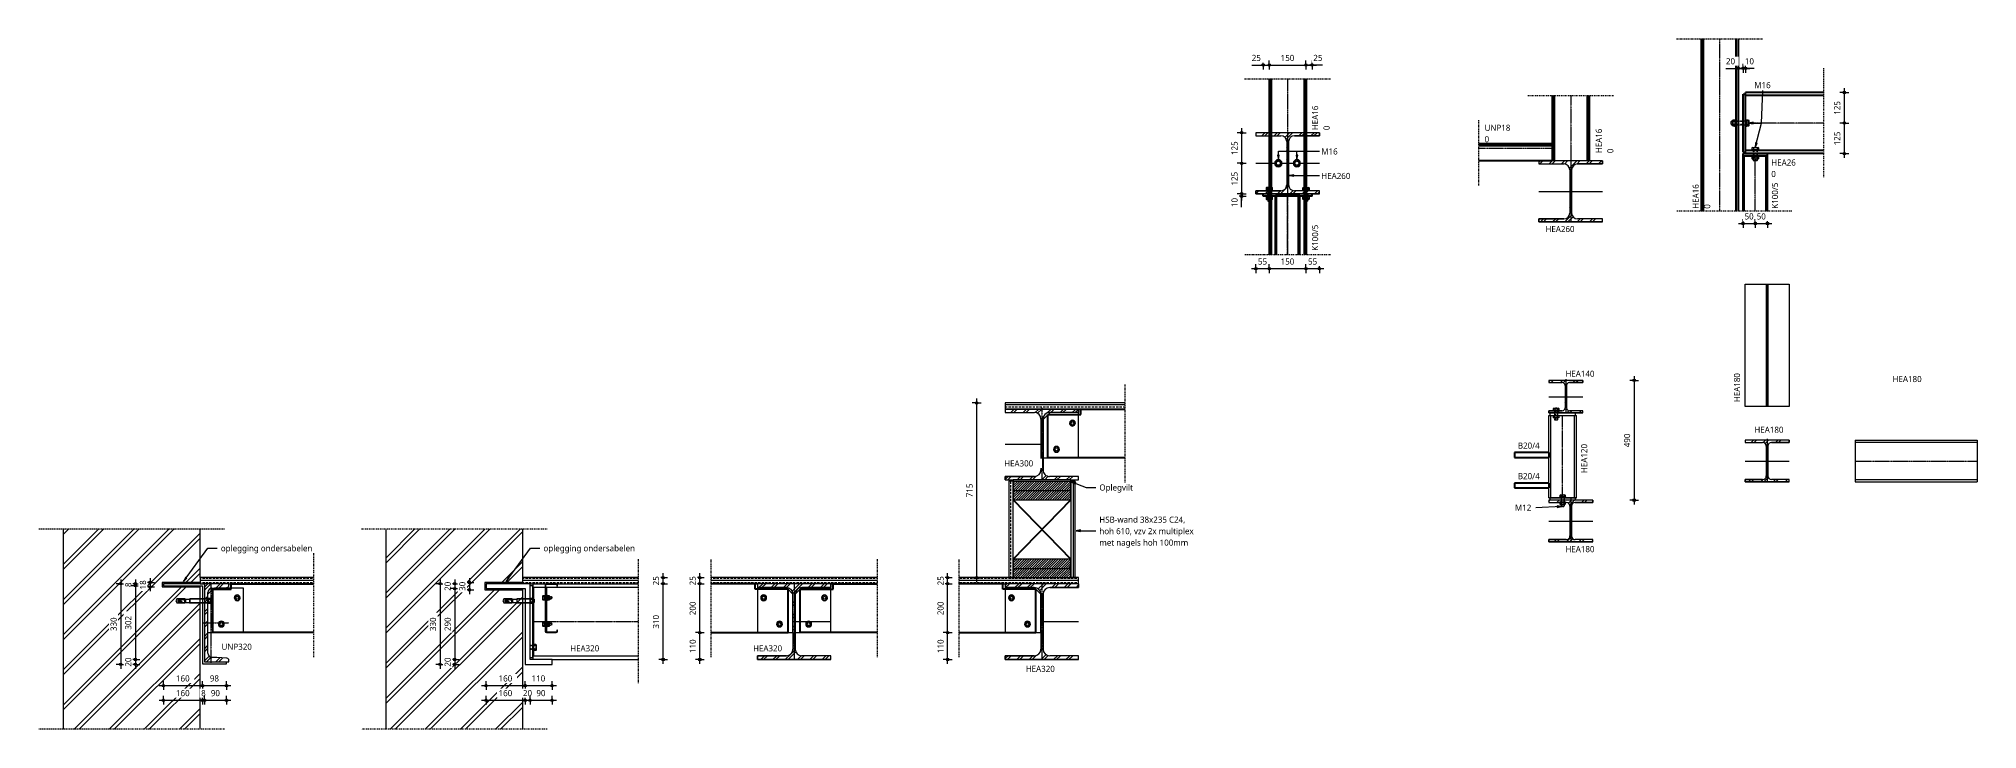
# Model space of a CAD drawing. Header units: millimetres. Extents: x -3015 to 4916, y 1153 to 3979.
import ezdxf

# ---------------------------------------------------------------- set-up
doc = ezdxf.new("R2010")
doc.units = ezdxf.units.MM
for name, pattern in [('Dash', [6.35, 3.175, -3.175]), ('MV_center', [15, 6, -3, 3, -3]), ('MV_hartlijn_staal', [6.6, 5, -0.8, 0, -0.8]), ('MV_hidden', [3.75, 2.5, -1.25]), ('Streep 1_1', [2, 1, -1])]:
    doc.linetypes.add(name, pattern=pattern)
for name, color, linetype, lineweight in [('A-ANNO-DIMS', 211, 'Continuous', 13), ('A-ANNO-DIMS-10', 211, 'Continuous', 13), ('A-DETL', 90, 'Continuous', 13), ('A-DETL-GENF', 92, 'Continuous', 18), ('A-DETL-GENF-HDLN', 1, 'Dash', 18), ('A-DETL-IDEN', 3, 'Continuous', 18), ('G-ANNO-TEXT', 231, 'Continuous', 13)]:
    doc.layers.add(name, color=color, linetype=linetype, lineweight=lineweight)
doc.styles.add('Segoe UI', font='segoeui.ttf', dxfattribs={"height": 25})
doc.dimstyles.new('2_5_mm', dxfattribs={"dimscale": 304.8, "dimtxt": 26.184099, "dimasz": 0.032808, "dimexe": 0.059055, "dimexo": 0.0625, "dimgap": 0.029528, "dimtad": 1, "dimdec": 0, "dimzin": 0, "dimdsep": 46, "dimtxsty": 'Segoe UI', "dimblk1": 'DOTBLANK', "dimblk2": 'DOTBLANK', "dimsah": 1, "dimcen": 0.09, "dimdle": 0.059055, "dimazin": 0, "dimtfac": 1, "dimtdec": 4, "dimtix": 1, "dimtmove": 0, "dimatfit": 3, "dimfxl": 0.059055, "dimfxlon": 1, "dimtvp": 1, "dimtfill": 1, "dimtolj": 1, "dimtzin": 0, "dimarcsym": 2})
doc.dimstyles.new('2_5_mm_1', dxfattribs={"dimscale": 304.8, "dimtxt": 26.184099, "dimasz": 0.032808, "dimexe": 0.059055, "dimexo": 0.0625, "dimgap": 0.029528, "dimtad": 1, "dimdec": 0, "dimzin": 0, "dimdsep": 46, "dimtxsty": 'Segoe UI', "dimblk1": 'DOTBLANK', "dimblk2": 'DOTBLANK', "dimsah": 1, "dimcen": 0.09, "dimdle": 0.059055, "dimazin": 0, "dimtfac": 1, "dimtdec": 4, "dimtix": 1, "dimtmove": 1, "dimatfit": 3, "dimfxl": 0.059055, "dimfxlon": 1, "dimtvp": 1, "dimtfill": 1, "dimtolj": 1, "dimtzin": 0, "dimarcsym": 2})
pattern_1 = [(0, (0, 0), (0, 18.952), []), (0, (0, 9.476), (0, 18.952), [9.476, -4.738])]
pattern_2 = [(45, (0, 0), (-71.842, 71.842), []), (45, (20.32, 0), (-71.842, 71.842), [])]
pattern_3 = [(45, (0, 0), (-4.949747, 4.949747), [])]
pattern_4 = [(90, (0, 0), (-19.05, 1e-15), []), (90, (9.525, 0), (-19.05, 1e-15), [9.525, -4.762])]

msp = doc.modelspace()

# ---------------------------------------------------------------- texts
at = {"layer": 'A-DETL-IDEN', "lineweight": 13, "insert": (4570.1, 2598.8), "char_height": 25, "width": 149.114, "attachment_point": 1, "style": 'Segoe UI', "bg_fill": 3, "box_fill_scale": 1.25, "bg_fill_color": 9, "bg_fill_true_color": 13158600, "bg_fill_transparency": 0}
msp.add_mtext('HEA180', dxfattribs=at)
at = {"layer": 'G-ANNO-TEXT', "color": 7, "char_height": 25, "attachment_point": 1, "rotation": 90, "style": 'Segoe UI'}
for s, insert, width in [('HEA16', (2194.8, 3604.9), 125.865), ('0', (2241.7, 3604.9), 23.249), ('HEA16', (3355.9, 3510.8), 125.865), ('0', (3402.9, 3510.8), 23.249), ('HEA16', (3752.1, 3283.4), 125.865), ('K100/5', (4076.3, 3283.4), 134.684), ('0', (3799.1, 3283.4), 23.249), ('K100/5', (2194.8, 3111.2), 134.684)]:
    msp.add_mtext(s, dxfattribs=dict(at, insert=insert, width=width))
at = {"layer": 'G-ANNO-TEXT', "color": 7, "char_height": 25, "attachment_point": 1, "style": 'Segoe UI'}
for s, insert, width in [('0', (2900.9, 3580.2), 23.249), ('UNP18', (2900.9, 3627.2), 131.477), ('0', (4073.9, 3438.1), 23.249), ('HEA26', (4073.9, 3485), 125.865), ('B20/4', (3037, 2326.4), 110.633), ('Oplegvilt', (1324.7, 2154.9), 169.958), ('B20/4', (3037, 2201.4), 110.633), ('M12', (3025.1, 2072.2), 84.979), ('HSB-wand 38x235 C24, ', (1324.7, 2023.4), 448.143), ('oplegging ondersabelen', (-2269.7, 1906.2), 457.764), ('oplegging ondersabelen', (-949.7, 1906.2), 457.764), ('hoh 610, vzv 2x multiplex ', (1324.7, 1976.4), 486.624), ('met nagels hoh 100mm', (1324.7, 1929.4), 447.342)]:
    msp.add_mtext(s, dxfattribs=dict(at, insert=insert, width=width))

# ---------------------------------------------------------------- blocks, each defined once
blk = doc.blocks.new('28 Staalprofielen- IPE_HEA_HEB 2d - HEA260-3530704-Details Constructie staal 1-10')
at = {"layer": 'A-DETL-GENF', "lineweight": 13}
h = blk.add_hatch(dxfattribs=at)
h.set_pattern_fill('FP_3', color=256, style=0, pattern_type=2)
h.set_pattern_definition([(45, (-3253.118, -3354.136), (-25.14472, 25.14472), []), (45, (-3253.118, -3316.036), (-25.14472, 25.14472), [])])
h.paths.add_polyline_path([(-130, -125), (130, -125), (130, -112.5), (27.8, -112.5), (21.5, -111.7), (15.8, -109.3), (10.8, -105.5), (7, -100.5), (4.6, -94.7), (3.8, -88.5), (3.8, 88.5), (4.6, 94.7), (7, 100.5), (10.8, 105.5), (15.8, 109.3), (21.5, 111.7), (27.8, 112.5), (130, 112.5), (130, 125), (-130, 125), (-130, 112.5), (-27.7, 112.5), (-21.5, 111.7), (-15.7, 109.3), (-10.8, 105.5), (-7, 100.5), (-4.6, 94.7), (-3.7, 88.5), (-3.7, -88.5), (-4.6, -94.7), (-7, -100.5), (-10.8, -105.5), (-15.7, -109.3), (-21.5, -111.7), (-27.7, -112.5), (-130, -112.5)])
at = {"layer": 'A-DETL-GENF'}
for p, q in [((130, 125), (-130, 125)), ((-130, 125), (-130, 112.5)), ((130, 125), (-130, 125)), ((-130, 125), (-130, 112.5)), ((-130, 112.5), (-27.7, 112.5)), ((-130, 112.5), (-27.7, 112.5)), ((-3.7, 88.5), (-3.7, -88.5)), ((-3.7, 88.5), (-3.7, -88.5)), ((3.8, -88.5), (3.8, 88.5)), ((3.8, 88.5), (3.8, -88.5)), ((27.8, 112.5), (130, 112.5)), ((130, 112.5), (27.8, 112.5)), ((130, 112.5), (130, 125)), ((130, 125), (130, 112.5)), ((-130, 0), (130, 0)), ((-27.7, -112.5), (-130, -112.5)), ((-130, -112.5), (-130, -125)), ((-130, -125), (-130, -112.5)), ((-130, -112.5), (-27.7, -112.5)), ((-130, -125), (130, -125)), ((130, -125), (-130, -125)), ((130, -112.5), (27.8, -112.5)), ((130, -112.5), (27.8, -112.5)), ((130, -125), (130, -112.5)), ((130, -125), (130, -112.5))]:
    blk.add_line(p, q, dxfattribs=at)
at = {"layer": 'A-DETL-GENF', "linetype": 'MV_hartlijn_staal', "lineweight": 13}
blk.add_line((0, 130), (0, -125), dxfattribs=at)
at = {"layer": 'A-DETL-GENF'}
for centre, start, end in [((-27.7, 88.5), 0, 90), ((-27.7, 88.5), 360, 90), ((27.8, 88.5), 90, 180), ((27.8, 88.5), 90, 180), ((-27.7, -88.5), 270, 0), ((-27.7, -88.5), 270, 0), ((27.8, -88.5), 180, 270), ((27.8, -88.5), 180, 270)]:
    blk.add_arc(centre, 24, start, end, dxfattribs=at)
blk = doc.blocks.new('00 bout_moer - M16-4299277-Details Constructie staal 1-10')
at = {"layer": 'A-DETL-GENF'}
for p, q in [((-13, 11.6), (-11.7, 13)), ((-13, 11.6), (-11.1, 7.4)), ((-13, -11.1), (-13, 11.6)), ((-11.1, 7.4), (-13, 3.2)), ((-13, 3.2), (-13, -3.2)), ((-11.7, 13), (-4, 13)), ((-11.1, 7.4), (-4.6, 7.4)), ((-4.6, 7.4), (-2.8, 11.6)), ((-2.8, 3.2), (-4.6, 7.4)), ((-4, 13), (-2.8, 11.6)), ((-2.8, 0), (-2.8, 14.9)), ((-2.8, 14.9), (0, 14.9)), ((-2.8, 11.6), (-2.8, 0)), ((-2.8, -3.2), (-2.8, 3.2)), ((-2.8, -14.9), (-2.8, 0)), ((-2.8, 0), (-2.8, -11.1)), ((22.5, -14.9), (22.5, 14.9)), ((22.5, 14.9), (25.3, 14.9)), ((25.3, 14.9), (25.3, 0)), ((25.3, 11.1), (26.7, 13)), ((25.3, 0), (25.3, 11.1)), ((25.3, 11.1), (27.1, 7.2)), ((27.1, 7.2), (25.3, 3.2)), ((25.3, 3.2), (25.3, -3.2)), ((25.3, -11.6), (25.3, 0)), ((25.3, 0), (25.3, -14.9)), ((26.7, 13), (34.3, 13)), ((33.6, 7.2), (27.1, 7.2)), ((33.6, 7.2), (35.5, 11.1)), ((35.5, 3.2), (33.6, 7.2)), ((34.3, 13), (35.5, 11.1)), ((35.5, 11.1), (35.5, -11.6)), ((35.5, -3.2), (35.5, 3.2)), ((-13, -3.2), (-11.1, -7.2)), ((-11.1, -7.2), (-13, -11.1)), ((-11.8, -13), (-13, -11.1)), ((-4.2, -13), (-11.8, -13)), ((-11.1, -7.2), (-4.6, -7.2)), ((-4.6, -7.2), (-2.8, -3.2)), ((-2.8, -11.1), (-4.6, -7.2)), ((-2.8, -11.1), (-4.2, -13)), ((0, -14.9), (-2.8, -14.9)), ((25.3, -14.9), (22.5, -14.9)), ((25.3, -3.2), (27.1, -7.4)), ((27.1, -7.4), (25.3, -11.6)), ((26.5, -13), (25.3, -11.6)), ((34.2, -13), (26.5, -13)), ((33.6, -7.4), (27.1, -7.4)), ((33.6, -7.4), (35.5, -3.2)), ((35.5, -11.6), (33.6, -7.4)), ((35.5, -11.6), (34.2, -13))]:
    blk.add_line(p, q, dxfattribs=at)
at = {"layer": 'A-DETL-GENF', "linetype": 'Streep 1_1', "lineweight": 13}
for p, q in [((12.5, 8), (40.2, 8)), ((42.2, 6.5), (40.2, 8)), ((40.2, -8), (40.2, 8)), ((42.2, 6.5), (42.2, -6.5)), ((12.5, -8), (40.2, -8)), ((42.2, -6.5), (40.2, -8))]:
    blk.add_line(p, q, dxfattribs=at)
at = {"layer": 'A-DETL-GENF-HDLN'}
for p, q in [((12.5, 6.5), (40.2, 6.5)), ((12.5, -6.5), (40.2, -6.5))]:
    blk.add_line(p, q, dxfattribs=at)
blk = doc.blocks.new('00 bout_moer - M16-4299280-Details Constructie staal 1-10')
at = {"layer": 'A-DETL-GENF'}
for p, q in [((-13, 11.6), (-11.7, 13)), ((-13, 11.6), (-11.1, 7.4)), ((-13, -11.1), (-13, 11.6)), ((-11.1, 7.4), (-13, 3.2)), ((-13, 3.2), (-13, -3.2)), ((-11.7, 13), (-4, 13)), ((-11.1, 7.4), (-4.6, 7.4)), ((-4.6, 7.4), (-2.8, 11.6)), ((-2.8, 3.2), (-4.6, 7.4)), ((-4, 13), (-2.8, 11.6)), ((-2.8, 0), (-2.8, 14.9)), ((-2.8, 14.9), (0, 14.9)), ((-2.8, 11.6), (-2.8, 0)), ((-2.8, -3.2), (-2.8, 3.2)), ((-2.8, -14.9), (-2.8, 0)), ((-2.8, 0), (-2.8, -11.1)), ((0, 14.9), (0, -14.9)), ((39, -14.9), (39, 14.9)), ((39, 14.9), (41.8, 14.9)), ((41.8, 14.9), (41.8, 0)), ((41.8, 11.1), (43.2, 13)), ((41.8, 0), (41.8, 11.1)), ((41.8, 11.1), (43.6, 7.2)), ((43.6, 7.2), (41.8, 3.2)), ((41.8, 3.2), (41.8, -3.2)), ((41.8, -11.6), (41.8, 0)), ((41.8, 0), (41.8, -14.9)), ((43.2, 13), (50.8, 13)), ((50.1, 7.2), (43.6, 7.2)), ((50.1, 7.2), (52, 11.1)), ((52, 3.2), (50.1, 7.2)), ((50.8, 13), (52, 11.1)), ((52, 11.1), (52, -11.6)), ((52, -3.2), (52, 3.2)), ((-13, -3.2), (-11.1, -7.2)), ((-11.1, -7.2), (-13, -11.1)), ((-11.8, -13), (-13, -11.1)), ((-4.2, -13), (-11.8, -13)), ((-11.1, -7.2), (-4.6, -7.2)), ((-4.6, -7.2), (-2.8, -3.2)), ((-2.8, -11.1), (-4.6, -7.2)), ((-2.8, -11.1), (-4.2, -13)), ((0, -14.9), (-2.8, -14.9)), ((41.8, -14.9), (39, -14.9)), ((41.8, -3.2), (43.6, -7.4)), ((43.6, -7.4), (41.8, -11.6)), ((43, -13), (41.8, -11.6)), ((50.7, -13), (43, -13)), ((50.1, -7.4), (43.6, -7.4)), ((50.1, -7.4), (52, -3.2)), ((52, -11.6), (50.1, -7.4)), ((52, -11.6), (50.7, -13))]:
    blk.add_line(p, q, dxfattribs=at)
at = {"layer": 'A-DETL-GENF', "linetype": 'Streep 1_1', "lineweight": 13}
for p, q in [((0, 8), (56.7, 8)), ((58.7, 6.5), (56.7, 8)), ((56.7, -8), (56.7, 8)), ((58.7, 6.5), (58.7, -6.5)), ((0, -8), (56.7, -8)), ((58.7, -6.5), (56.7, -8))]:
    blk.add_line(p, q, dxfattribs=at)
at = {"layer": 'A-DETL-GENF-HDLN'}
for p, q in [((0, 8), (1.5, 6.5)), ((0, 8), (0, -8)), ((1.5, 6.5), (56.7, 6.5)), ((0, -8), (1.5, -6.5)), ((1.5, -6.5), (56.7, -6.5))]:
    blk.add_line(p, q, dxfattribs=at)
blk = doc.blocks.new('28 Staalprofielen- IPE_HEA_HEB 2d - HEA260-V1-Details Constructie staal 1-10')
at = {"layer": 'A-DETL-GENF', "lineweight": 13}
h = blk.add_hatch(dxfattribs=at)
h.set_pattern_fill('FP_4', color=256, style=0, pattern_type=2)
h.set_pattern_definition([(45, (-2095.013, -3469.478), (-25.14472, 25.14472), []), (45, (-2095.013, -3431.378), (-25.14472, 25.14472), [])])
h.paths.add_polyline_path([(130, -125), (130, -112.5), (27.8, -112.5), (21.5, -111.7), (15.8, -109.3), (10.8, -105.5), (7, -100.5), (4.6, -94.7), (3.8, -88.5), (3.8, 88.5), (4.6, 94.7), (7, 100.5), (10.8, 105.5), (15.8, 109.3), (21.5, 111.7), (27.8, 112.5), (130, 112.5), (130, 125), (-130, 125), (-130, 112.5), (-27.7, 112.5), (-21.5, 111.7), (-15.7, 109.3), (-10.8, 105.5), (-7, 100.5), (-4.6, 94.7), (-3.7, 88.5), (-3.7, -88.5), (-4.6, -94.7), (-7, -100.5), (-10.8, -105.5), (-15.7, -109.3), (-21.5, -111.7), (-27.7, -112.5), (-130, -112.5), (-130, -125), (28.1, -125)])
at = {"layer": 'A-DETL-GENF'}
for p, q in [((130, 125), (-130, 125)), ((-130, 125), (-130, 112.5)), ((130, 125), (-130, 125)), ((-130, 125), (-130, 112.5)), ((-130, 112.5), (-27.7, 112.5)), ((-130, 112.5), (-27.7, 112.5)), ((-3.7, 88.5), (-3.7, -88.5)), ((-3.7, 88.5), (-3.7, -88.5)), ((3.8, -88.5), (3.8, 88.5)), ((3.8, 88.5), (3.8, -88.5)), ((27.8, 112.5), (130, 112.5)), ((130, 112.5), (27.8, 112.5)), ((130, 112.5), (130, 125)), ((130, 125), (130, 112.5)), ((-130, 0), (-52.9, 0)), ((-23.1, 0), (23.1, 0)), ((52.9, 0), (130, 0)), ((-27.7, -112.5), (-130, -112.5)), ((-130, -112.5), (-130, -125)), ((-130, -125), (-130, -112.5)), ((-130, -112.5), (-27.7, -112.5)), ((-130, -125), (130, -125)), ((130, -125), (-130, -125)), ((130, -112.5), (27.8, -112.5)), ((130, -112.5), (27.8, -112.5)), ((130, -125), (130, -112.5)), ((130, -125), (130, -112.5))]:
    blk.add_line(p, q, dxfattribs=at)
at = {"layer": 'A-DETL-GENF', "linetype": 'MV_hartlijn_staal', "lineweight": 13}
blk.add_line((0, 130), (0, -125), dxfattribs=at)
at = {"layer": 'A-DETL-GENF'}
for centre, start, end in [((-27.7, 88.5), 0, 90), ((-27.7, 88.5), 360, 90), ((27.8, 88.5), 90, 180), ((27.8, 88.5), 90, 180), ((-27.7, -88.5), 270, 0), ((-27.7, -88.5), 270, 0), ((27.8, -88.5), 180, 270), ((27.8, -88.5), 180, 270)]:
    blk.add_arc(centre, 24, start, end, dxfattribs=at)
blk = doc.blocks.new('00 bout_moer - M16-4299281-Details Constructie staal 1-10')
at = {"layer": 'A-DETL-GENF'}
for p, q in [((-11.8, 13), (-13, 11.1)), ((-11.1, 7.2), (-13, 11.1)), ((-13, 11.1), (-13, -11.6)), ((-13, 3.2), (-11.1, 7.2)), ((-13, -3.2), (-13, 3.2)), ((-4.2, 13), (-11.8, 13)), ((-11.1, 7.2), (-4.6, 7.2)), ((-2.8, 11.1), (-4.6, 7.2)), ((-4.6, 7.2), (-2.8, 3.2)), ((-2.8, 11.1), (-4.2, 13)), ((0, 14.9), (-2.8, 14.9)), ((-2.8, 14.9), (-2.8, 0)), ((-2.8, 0), (-2.8, 11.1)), ((-2.8, 3.2), (-2.8, -3.2)), ((0, -14.9), (0, 14.9)), ((25.3, 14.9), (22.5, 14.9)), ((22.5, 14.9), (22.5, -14.9)), ((25.3, 0), (25.3, 14.9)), ((26.5, 13), (25.3, 11.6)), ((27.1, 7.4), (25.3, 11.6)), ((25.3, 11.6), (25.3, 0)), ((25.3, 3.2), (27.1, 7.4)), ((25.3, -3.2), (25.3, 3.2)), ((34.2, 13), (26.5, 13)), ((33.6, 7.4), (27.1, 7.4)), ((35.5, 11.6), (33.6, 7.4)), ((33.6, 7.4), (35.5, 3.2)), ((35.5, 11.6), (34.2, 13)), ((35.5, -11.1), (35.5, 11.6)), ((35.5, 3.2), (35.5, -3.2)), ((-11.1, -7.4), (-13, -3.2)), ((-13, -11.6), (-11.1, -7.4)), ((-13, -11.6), (-11.7, -13)), ((-11.7, -13), (-4, -13)), ((-11.1, -7.4), (-4.6, -7.4)), ((-2.8, -3.2), (-4.6, -7.4)), ((-4.6, -7.4), (-2.8, -11.6)), ((-4, -13), (-2.8, -11.6)), ((-2.8, -11.6), (-2.8, 0)), ((-2.8, 0), (-2.8, -14.9)), ((-2.8, -14.9), (0, -14.9)), ((22.5, -14.9), (25.3, -14.9)), ((25.3, -14.9), (25.3, 0)), ((25.3, 0), (25.3, -11.1)), ((27.1, -7.2), (25.3, -3.2)), ((25.3, -11.1), (27.1, -7.2)), ((25.3, -11.1), (26.7, -13)), ((26.7, -13), (34.3, -13)), ((33.6, -7.2), (27.1, -7.2)), ((35.5, -3.2), (33.6, -7.2)), ((33.6, -7.2), (35.5, -11.1)), ((34.3, -13), (35.5, -11.1))]:
    blk.add_line(p, q, dxfattribs=at)
at = {"layer": 'A-DETL-GENF', "linetype": 'Streep 1_1', "lineweight": 13}
for p, q in [((0, 8), (40.2, 8)), ((42.2, 6.5), (40.2, 8)), ((40.2, 8), (40.2, -8)), ((42.2, -6.5), (42.2, 6.5)), ((0, -8), (40.2, -8)), ((42.2, -6.5), (40.2, -8))]:
    blk.add_line(p, q, dxfattribs=at)
at = {"layer": 'A-DETL-GENF-HDLN'}
for p, q in [((0, 8), (1.5, 6.5)), ((0, -8), (0, 8)), ((1.5, 6.5), (40.2, 6.5)), ((0, -8), (1.5, -6.5)), ((1.5, -6.5), (40.2, -6.5))]:
    blk.add_line(p, q, dxfattribs=at)
blk = doc.blocks.new('00 moer a e - M16-712626-Details Constructie staal 1-10')
at = {"layer": 'A-DETL-GENF'}
for p, q in [((0, 13), (-11.3, 6.5)), ((0, 13), (-11.3, 6.5)), ((-11.3, 6.5), (-11.3, -6.5)), ((-11.3, 6.5), (-11.3, -6.5)), ((11.3, 6.5), (0, 13)), ((11.3, 6.5), (0, 13)), ((11.3, -6.5), (11.3, 6.5)), ((11.3, -6.5), (11.3, 6.5)), ((-11.3, -6.5), (0, -13)), ((-11.3, -6.5), (0, -13)), ((0, -13), (11.3, -6.5)), ((0, -13), (11.3, -6.5))]:
    blk.add_line(p, q, dxfattribs=at)
blk.add_circle((0, 0), 8, dxfattribs=at)
for start, end in [(360, 180), (180, 360)]:
    blk.add_arc((0, 0), 14.9, start, end, dxfattribs=at)
blk = doc.blocks.new('00 moer a e - M16-4319999-Details Constructie staal 1-10')
at = {"layer": 'A-DETL-GENF'}
for p, q in [((0, 13), (-11.3, 6.5)), ((-11.3, 6.5), (0, 13)), ((-11.3, 6.5), (-11.3, -6.5)), ((-11.3, -6.5), (-11.3, 6.5)), ((11.3, 6.5), (0, 13)), ((0, 13), (11.3, 6.5)), ((11.3, -6.5), (11.3, 6.5)), ((11.3, 6.5), (11.3, -6.5)), ((-11.3, -6.5), (0, -13)), ((0, -13), (-11.3, -6.5)), ((0, -13), (11.3, -6.5)), ((11.3, -6.5), (0, -13))]:
    blk.add_line(p, q, dxfattribs=at)
blk.add_circle((0, 0), 8, dxfattribs=at)
for start, end in [(0, 180), (180, 360)]:
    blk.add_arc((0, 0), 14.9, start, end, dxfattribs=at)
blk = doc.blocks.new('00 bout_moer - M16-V2-Details Constructie staal 1-10')
at = {"layer": 'A-DETL-GENF'}
for p, q in [((-13, 11.6), (-11.7, 13)), ((-13, 11.6), (-11.1, 7.4)), ((-13, -11.1), (-13, 11.6)), ((-11.1, 7.4), (-13, 3.2)), ((-13, 3.2), (-13, -3.2)), ((-11.7, 13), (-4, 13)), ((-11.1, 7.4), (-4.6, 7.4)), ((-4.6, 7.4), (-2.8, 11.6)), ((-2.8, 3.2), (-4.6, 7.4)), ((-4, 13), (-2.8, 11.6)), ((-2.8, 0), (-2.8, 14.9)), ((-2.8, 14.9), (0, 14.9)), ((-2.8, 11.6), (-2.8, 0)), ((-2.8, -3.2), (-2.8, 3.2)), ((-2.8, -14.9), (-2.8, 0)), ((-2.8, 0), (-2.8, -11.1)), ((0, 14.9), (0, -14.9)), ((22.5, -14.9), (22.5, 14.9)), ((22.5, 14.9), (25.3, 14.9)), ((25.3, 14.9), (25.3, 0)), ((25.3, 11.1), (26.7, 13)), ((25.3, 0), (25.3, 11.1)), ((25.3, 11.1), (27.1, 7.2)), ((27.1, 7.2), (25.3, 3.2)), ((25.3, 3.2), (25.3, -3.2)), ((25.3, -11.6), (25.3, 0)), ((25.3, 0), (25.3, -14.9)), ((26.7, 13), (34.3, 13)), ((33.6, 7.2), (27.1, 7.2)), ((33.6, 7.2), (35.5, 11.1)), ((35.5, 3.2), (33.6, 7.2)), ((34.3, 13), (35.5, 11.1)), ((35.5, 11.1), (35.5, -11.6)), ((35.5, -3.2), (35.5, 3.2)), ((-13, -3.2), (-11.1, -7.2)), ((-11.1, -7.2), (-13, -11.1)), ((-11.8, -13), (-13, -11.1)), ((-4.2, -13), (-11.8, -13)), ((-11.1, -7.2), (-4.6, -7.2)), ((-4.6, -7.2), (-2.8, -3.2)), ((-2.8, -11.1), (-4.6, -7.2)), ((-2.8, -11.1), (-4.2, -13)), ((0, -14.9), (-2.8, -14.9)), ((25.3, -14.9), (22.5, -14.9)), ((25.3, -3.2), (27.1, -7.4)), ((27.1, -7.4), (25.3, -11.6)), ((26.5, -13), (25.3, -11.6)), ((34.2, -13), (26.5, -13)), ((33.6, -7.4), (27.1, -7.4)), ((33.6, -7.4), (35.5, -3.2)), ((35.5, -11.6), (33.6, -7.4)), ((35.5, -11.6), (34.2, -13))]:
    blk.add_line(p, q, dxfattribs=at)
at = {"layer": 'A-DETL-GENF', "linetype": 'Streep 1_1', "lineweight": 13}
for p, q in [((0, 8), (40.2, 8)), ((42.2, 6.5), (40.2, 8)), ((40.2, -8), (40.2, 8)), ((42.2, 6.5), (42.2, -6.5)), ((0, -8), (40.2, -8)), ((42.2, -6.5), (40.2, -8))]:
    blk.add_line(p, q, dxfattribs=at)
at = {"layer": 'A-DETL-GENF-HDLN'}
for p, q in [((0, 8), (1.5, 6.5)), ((0, 8), (0, -8)), ((1.5, 6.5), (40.2, 6.5)), ((0, -8), (1.5, -6.5)), ((1.5, -6.5), (40.2, -6.5))]:
    blk.add_line(p, q, dxfattribs=at)
blk = doc.blocks.new('NLRS_00_DI_maskeer - Type 1-4234386-Details Constructie staal 1-10')
at = {"layer": 'A-DETL-GENF', "linetype": 'MV_center'}
blk.add_line((252, 0), (-100, 0), dxfattribs=at)
blk = doc.blocks.new('NLRS_00_DI_maskeer - Type 1-4234387-Details Constructie staal 1-10')
at = {"layer": 'A-DETL-GENF', "linetype": 'MV_center'}
blk.add_line((-100, 0), (252, 0), dxfattribs=at)
blk = doc.blocks.new('NLRS_00_DI_maskeer - Type 1-4234388-Details Constructie staal 1-10')
at = {"layer": 'A-DETL-GENF', "linetype": 'MV_center'}
blk.add_line((372, 0), (-100, 0), dxfattribs=at)
blk = doc.blocks.new('NLRS_00_DI_maskeer - Type 1-4234389-Details Constructie staal 1-10')
at = {"layer": 'A-DETL-GENF', "linetype": 'MV_center'}
blk.add_line((-100, 0), (170, 0), dxfattribs=at)
blk = doc.blocks.new('NLRS_00_DI_maskeer - Type 1-4234379-Details Constructie staal 1-10')
at = {"layer": 'A-DETL-GENF', "linetype": 'MV_center'}
blk.add_line((350, 0), (-100, 0), dxfattribs=at)
blk = doc.blocks.new('28 Staalprofielen- IPE_HEA_HEB 2d - HEA180-3530712-Details Constructie staal 1-10')
at = {"layer": 'A-DETL-GENF', "lineweight": 13}
h = blk.add_hatch(dxfattribs=at)
h.set_pattern_fill('FP_5', color=256, style=0, pattern_type=2)
h.set_pattern_definition([(45, (-3253.118, -2005.136), (-25.14472, 25.14472), []), (45, (-3253.118, -1967.036), (-25.14472, 25.14472), [])])
h.paths.add_polyline_path([(90, -85.5), (90, -76), (18, -76), (14.1, -75.5), (10.5, -74), (7.4, -71.6), (5, -68.5), (3.5, -64.9), (3, -61), (3, 61), (3.5, 64.9), (5, 68.5), (7.4, 71.6), (10.5, 74), (14.1, 75.5), (18, 76), (90, 76), (90, 85.5), (-90, 85.5), (-90, 76), (-18, 76), (-14.1, 75.5), (-10.5, 74), (-7.4, 71.6), (-5, 68.5), (-3.5, 64.9), (-3, 61), (-3, -61), (-3.5, -64.9), (-5, -68.5), (-7.4, -71.6), (-10.5, -74), (-14.1, -75.5), (-18, -76), (-90, -76), (-90, -85.5)])
at = {"layer": 'A-DETL-GENF'}
for p, q in [((90, 85.5), (-90, 85.5)), ((-90, 85.5), (-90, 76)), ((90, 85.5), (-90, 85.5)), ((-90, 85.5), (-90, 76)), ((90, 76), (90, 85.5)), ((90, 85.5), (90, 76)), ((-90, 76), (-18, 76)), ((-90, 76), (-18, 76)), ((-90, 0), (90, 0)), ((-3, 61), (-3, -61)), ((-3, 61), (-3, -61)), ((3, -61), (3, 61)), ((3, 61), (3, -61)), ((18, 76), (90, 76)), ((90, 76), (18, 76)), ((-18, -76), (-90, -76)), ((-90, -76), (-90, -85.5)), ((-90, -85.5), (-90, -76)), ((-90, -76), (-18, -76)), ((90, -76), (18, -76)), ((90, -76), (18, -76)), ((90, -85.5), (90, -76)), ((90, -85.5), (90, -76)), ((-90, -85.5), (90, -85.5)), ((90, -85.5), (-90, -85.5))]:
    blk.add_line(p, q, dxfattribs=at)
at = {"layer": 'A-DETL-GENF', "linetype": 'MV_hartlijn_staal', "lineweight": 13}
blk.add_line((0, 90.5), (0, -85.5), dxfattribs=at)
at = {"layer": 'A-DETL-GENF'}
for centre, start, end in [((-18, 61), 0, 90), ((-18, 61), 360, 90), ((18, 61), 90, 180), ((18, 61), 90, 180), ((-18, -61), 270, 0), ((-18, -61), 270, 0), ((18, -61), 180, 270), ((18, -61), 180, 270)]:
    blk.add_arc(centre, 15, start, end, dxfattribs=at)
blk = doc.blocks.new('28 Staalprofielen- IPE_HEA_HEB 2d - HEA140-3530716-Details Constructie staal 1-10')
at = {"layer": 'A-DETL-GENF', "lineweight": 13}
h = blk.add_hatch(dxfattribs=at)
h.set_pattern_fill('FP_6', color=256, style=0, pattern_type=2)
h.set_pattern_definition([(45, (-3233.118, -2514.136), (-25.14472, 25.14472), []), (45, (-3233.118, -2476.036), (-25.14472, 25.14472), [])])
h.paths.add_polyline_path([(-70, -66.5), (70, -66.5), (70, -58), (14.8, -58), (11.6, -57.6), (8.8, -56.4), (6.3, -54.5), (4.4, -52), (3.2, -49.1), (2.8, -46), (2.8, 46), (3.2, 49.1), (4.4, 52), (6.3, 54.5), (8.8, 56.4), (11.6, 57.6), (14.8, 58), (70, 58), (70, 66.5), (-70, 66.5), (-70, 58), (-14.7, 58), (-11.6, 57.6), (-8.7, 56.4), (-6.3, 54.5), (-4.3, 51.9), (-3.2, 49.1), (-2.7, 46), (-2.7, -46), (-3.2, -49.1), (-4.4, -52), (-6.3, -54.5), (-8.7, -56.4), (-11.6, -57.6), (-14.7, -58), (-70, -58)])
at = {"layer": 'A-DETL-GENF'}
for p, q in [((70, 66.5), (-70, 66.5)), ((-70, 66.5), (-70, 58)), ((70, 66.5), (-70, 66.5)), ((-70, 66.5), (-70, 58)), ((-70, 58), (-14.7, 58)), ((-70, 58), (-14.7, 58)), ((-70, 0), (70, 0)), ((-2.7, 46), (-2.7, -46)), ((-2.7, 46), (-2.7, -46)), ((2.8, -46), (2.8, 46)), ((2.8, 46), (2.8, -46)), ((14.8, 58), (70, 58)), ((70, 58), (14.8, 58)), ((70, 58), (70, 66.5)), ((70, 66.5), (70, 58)), ((-14.7, -58), (-70, -58)), ((-70, -58), (-70, -66.5)), ((-70, -66.5), (-70, -58)), ((-70, -58), (-14.7, -58)), ((-70, -66.5), (70, -66.5)), ((70, -66.5), (-70, -66.5)), ((70, -58), (14.8, -58)), ((70, -58), (14.8, -58)), ((70, -66.5), (70, -58)), ((70, -66.5), (70, -58))]:
    blk.add_line(p, q, dxfattribs=at)
at = {"layer": 'A-DETL-GENF', "linetype": 'MV_hartlijn_staal', "lineweight": 13}
blk.add_line((0, 71.5), (0, -66.5), dxfattribs=at)
at = {"layer": 'A-DETL-GENF'}
for centre, start, end in [((-14.7, 46), 0, 90), ((-14.7, 46), 360, 90), ((14.8, 46), 90, 180), ((14.8, 46), 90, 180), ((-14.7, -46), 270, 0), ((-14.7, -46), 270, 0), ((14.8, -46), 180, 270), ((14.8, -46), 180, 270)]:
    blk.add_arc(centre, 12, start, end, dxfattribs=at)
blk = doc.blocks.new('28 Staalprofielen- IPE_HEA_HEB 2d - HEA120-4448873-Details Constructie staal 1-10')
at = {"layer": 'A-DETL-GENF'}
for p, q in [((0, 57), (337, 57)), ((0, 57), (0, -57)), ((337, 49), (0, 49)), ((337, 57), (337, -57)), ((0, -49), (337, -49)), ((0, -57), (337, -57))]:
    blk.add_line(p, q, dxfattribs=at)
at = {"layer": 'A-DETL-GENF', "linetype": 'MV_hartlijn_staal', "lineweight": 13}
blk.add_line((0, 0), (337, 0), dxfattribs=at)
blk = doc.blocks.new('28 Staalprofielen- IPE_HEA_HEB 2d - HEA180-V3-Details Constructie staal 1-10')
at = {"layer": 'A-DETL-GENF', "lineweight": 13}
h = blk.add_hatch(dxfattribs=at)
h.set_pattern_fill('FP_7', color=256, style=0, pattern_type=2)
h.set_pattern_definition([(45, (-4056.414, -2250.73), (-25.14472, 25.14472), []), (45, (-4056.414, -2212.63), (-25.14472, 25.14472), [])])
h.paths.add_polyline_path([(90, -85.5), (90, -76), (18, -76), (14.1, -75.5), (10.5, -74), (7.4, -71.6), (5, -68.5), (3.5, -64.9), (3, -61), (3, 61), (3.5, 64.9), (5, 68.5), (7.4, 71.6), (10.5, 74), (14.1, 75.5), (18, 76), (90, 76), (90, 85.5), (-90, 85.5), (-90, 76), (-18, 76), (-14.1, 75.5), (-10.5, 74), (-7.4, 71.6), (-5, 68.5), (-3.5, 64.9), (-3, 61), (-3, -61), (-3.5, -64.9), (-5, -68.5), (-7.4, -71.6), (-10.5, -74), (-14.1, -75.5), (-18, -76), (-90, -76), (-90, -85.5)])
at = {"layer": 'A-DETL-GENF'}
for p, q in [((90, 85.5), (-90, 85.5)), ((-90, 85.5), (-90, 76)), ((90, 85.5), (-90, 85.5)), ((-90, 85.5), (-90, 76)), ((90, 76), (90, 85.5)), ((90, 85.5), (90, 76)), ((-90, 76), (-18, 76)), ((-90, 76), (-18, 76)), ((-90, 0), (90, 0)), ((-3, 61), (-3, -61)), ((-3, 61), (-3, -61)), ((3, -61), (3, 61)), ((3, 61), (3, -61)), ((18, 76), (90, 76)), ((90, 76), (18, 76)), ((-18, -76), (-90, -76)), ((-90, -76), (-90, -85.5)), ((-90, -85.5), (-90, -76)), ((-90, -76), (-18, -76)), ((90, -76), (18, -76)), ((90, -76), (18, -76)), ((90, -85.5), (90, -76)), ((90, -85.5), (90, -76)), ((-90, -85.5), (90, -85.5)), ((90, -85.5), (-90, -85.5))]:
    blk.add_line(p, q, dxfattribs=at)
at = {"layer": 'A-DETL-GENF', "linetype": 'MV_hartlijn_staal', "lineweight": 13}
blk.add_line((0, 90.5), (0, -85.5), dxfattribs=at)
at = {"layer": 'A-DETL-GENF'}
for centre, start, end in [((-18, 61), 0, 90), ((-18, 61), 360, 90), ((18, 61), 90, 180), ((18, 61), 90, 180), ((-18, -61), 270, 0), ((-18, -61), 270, 0), ((18, -61), 180, 270), ((18, -61), 180, 270)]:
    blk.add_arc(centre, 15, start, end, dxfattribs=at)
blk = doc.blocks.new('28 Staalprofielen- IPE_HEA_HEB 2d - HEA180-4448874-Details Constructie staal 1-10')
at = {"layer": 'A-DETL-GENF'}
for p, q in [((-90, 500), (90, 500)), ((-90, 0), (-90, 500)), ((90, 500), (90, 0)), ((90, 0), (-90, 0))]:
    blk.add_line(p, q, dxfattribs=at)
at = {"layer": 'A-DETL-GENF', "linetype": 'MV_hidden'}
for p, q in [((-3, 500), (-3, 0)), ((3, 500), (3, 0))]:
    blk.add_line(p, q, dxfattribs=at)
at = {"layer": 'A-DETL-GENF', "linetype": 'MV_hartlijn_staal', "lineweight": 13}
blk.add_line((0, 500), (0, 0), dxfattribs=at)
blk = doc.blocks.new('28 Staalprofielen- IPE_HEA_HEB 2d - HEA180-4448875-Details Constructie staal 1-10')
at = {"layer": 'A-DETL-GENF'}
for p, q in [((0, 85.5), (500, 85.5)), ((0, 85.5), (0, -85.5)), ((500, 85.5), (500, -85.5)), ((500, 76), (0, 76)), ((0, -76), (500, -76)), ((0, -85.5), (500, -85.5))]:
    blk.add_line(p, q, dxfattribs=at)
at = {"layer": 'A-DETL-GENF', "linetype": 'MV_hartlijn_staal', "lineweight": 13}
blk.add_line((0, 0), (500, 0), dxfattribs=at)
blk = doc.blocks.new('28 Staalprofielen- IPE_HEA_HEB 2d - HEA320-5094910-Details Constructie staal 1-10')
at = {"layer": 'A-DETL-GENF'}
for p, q in [((0, 155), (430, 155)), ((0, 155), (0, -155)), ((52, 139.5), (0, 139.5)), ((430, 139.5), (57, 139.5)), ((0, -139.5), (430, -139.5)), ((78, -155), (430, -155))]:
    blk.add_line(p, q, dxfattribs=at)
at = {"layer": 'A-DETL-GENF', "linetype": 'MV_hartlijn_staal', "lineweight": 13}
for p, q in [((0, 0), (52, 0)), ((57, 0), (430, 0))]:
    blk.add_line(p, q, dxfattribs=at)
blk = doc.blocks.new('28 Staalprofielen- IPE_HEA_HEB 2d - HEA320-5094958-Details Constructie staal 1-10')
at = {"layer": 'A-DETL-GENF', "lineweight": 13}
h = blk.add_hatch(dxfattribs=at)
h.set_pattern_fill('FP_8', color=256, style=0, pattern_type=2)
h.set_pattern_definition([(45, (-75.664, -1593.5), (-25.1447, 25.1447), []), (45, (-75.664, -1555.4), (-25.1447, 25.1447), [])])
h.paths.add_polyline_path([(-38, -155), (150, -155), (150, -139.5), (31.5, -139.5), (24.5, -138.6), (18, -135.9), (12.4, -131.6), (8.1, -126), (5.4, -119.5), (4.5, -112.5), (4.5, 112.5), (5.4, 119.5), (8.1, 126), (12.4, 131.6), (18, 135.9), (24.5, 138.6), (31.5, 139.5), (150, 139.5), (150, 155), (-150, 155), (-150, 139.5), (-31.5, 139.5), (-24.5, 138.6), (-18, 135.9), (-12.4, 131.6), (-8.1, 126), (-5.4, 119.5), (-4.5, 112.5), (-4.5, -112.5), (-5.4, -119.5), (-8.1, -126), (-12.4, -131.6), (-18, -135.9), (-24.5, -138.6), (-31.5, -139.5), (-150, -139.5), (-150, -155)])
at = {"layer": 'A-DETL-GENF', "linetype": 'MV_hartlijn_staal', "lineweight": 13}
blk.add_line((0, 160), (0, -155), dxfattribs=at)
at = {"layer": 'A-DETL-GENF'}
for p, q in [((150, 155), (-150, 155)), ((-150, 155), (-150, 139.5)), ((150, 155), (-150, 155)), ((-150, 155), (-150, 139.5)), ((4.5, -112.5), (4.5, 112.5)), ((4.5, 112.5), (4.5, -112.5)), ((31.5, 139.5), (150, 139.5)), ((150, 139.5), (31.5, 139.5)), ((150, 139.5), (150, 155)), ((150, 155), (150, 139.5)), ((-4.5, 0), (53, 0)), ((66, 0), (150, 0)), ((-4.5, -45), (-4.5, -112.5)), ((-4.5, -45), (-4.5, -112.5)), ((-31.5, -139.5), (-150, -139.5)), ((-150, -139.5), (-150, -155)), ((-150, -155), (-150, -139.5)), ((-150, -139.5), (-31.5, -139.5)), ((-150, -155), (150, -155)), ((150, -155), (-150, -155)), ((150, -139.5), (31.5, -139.5)), ((150, -139.5), (31.5, -139.5)), ((150, -155), (150, -139.5)), ((150, -155), (150, -139.5))]:
    blk.add_line(p, q, dxfattribs=at)
for centre, start, end in [((-31.5, 112.5), 0, 90), ((-31.5, 112.5), 360, 90), ((31.5, 112.5), 90, 180), ((31.5, 112.5), 90, 180), ((-31.5, -112.5), 270, 0), ((-31.5, -112.5), 270, 0), ((31.5, -112.5), 180, 270), ((31.5, -112.5), 180, 270)]:
    blk.add_arc(centre, 27, start, end, dxfattribs=at)
blk = doc.blocks.new('00 bout_moer - M12-4299282-Details Constructie staal 1-10')
at = {"layer": 'A-DETL-GENF'}
for p, q in [((-10.5, 9.4), (-9.5, 10.5)), ((-10.5, 9.4), (-9, 6)), ((-10.5, -9), (-10.5, 9.4)), ((-9, 6), (-10.5, 2.6)), ((-10.5, 2.6), (-10.5, -2.6)), ((-9.5, 10.5), (-3.2, 10.5)), ((-9, 6), (-3.8, 6)), ((-2.2, 2.6), (-3.8, 6)), ((-3.8, 6), (-2.2, 9.4)), ((-3.2, 10.5), (-2.2, 9.4)), ((-2.2, 0), (-2.2, 12)), ((-2.2, 12), (0, 12)), ((-2.2, 9.4), (-2.2, 0)), ((-2.2, -2.6), (-2.2, 2.6)), ((-2.2, -12), (-2.2, 0)), ((-2.2, 0), (-2.2, -9)), ((0, 12), (0, -12)), ((18.5, -12), (18.5, 12)), ((18.5, 12), (20.7, 12)), ((20.7, 12), (20.7, 0)), ((20.7, 9), (21.9, 10.5)), ((20.7, 0), (20.7, 9)), ((20.7, 9), (22.2, 5.8)), ((22.2, 5.8), (20.7, 2.6)), ((20.7, 2.6), (20.7, -2.6)), ((20.7, -9.4), (20.7, 0)), ((20.7, 0), (20.7, -12)), ((21.9, 10.5), (28, 10.5)), ((27.5, 5.8), (22.2, 5.8)), ((27.5, 5.8), (29, 9)), ((29, 2.6), (27.5, 5.8)), ((28, 10.5), (29, 9)), ((29, 9), (29, -9.4)), ((29, -2.6), (29, 2.6)), ((-10.5, -2.6), (-9, -5.8)), ((-9, -5.8), (-10.5, -9)), ((-9.5, -10.5), (-10.5, -9)), ((-3.4, -10.5), (-9.5, -10.5)), ((-9, -5.8), (-3.8, -5.8)), ((-3.8, -5.8), (-2.2, -2.6)), ((-2.2, -9), (-3.8, -5.8)), ((-2.2, -9), (-3.4, -10.5)), ((0, -12), (-2.2, -12)), ((20.7, -12), (18.5, -12)), ((20.7, -2.6), (22.2, -6)), ((22.2, -6), (20.7, -9.4)), ((21.7, -10.5), (20.7, -9.4)), ((28, -10.5), (21.7, -10.5)), ((27.5, -6), (22.2, -6)), ((27.5, -6), (29, -2.6)), ((29, -9.4), (27.5, -6)), ((29, -9.4), (28, -10.5))]:
    blk.add_line(p, q, dxfattribs=at)
at = {"layer": 'A-DETL-GENF', "linetype": 'Streep 1_1', "lineweight": 13}
for p, q in [((0, 6), (36.2, 6)), ((38.2, 4.5), (36.2, 6)), ((36.2, -6), (36.2, 6)), ((38.2, 4.5), (38.2, -4.5)), ((0, -6), (36.2, -6)), ((38.2, -4.5), (36.2, -6))]:
    blk.add_line(p, q, dxfattribs=at)
at = {"layer": 'A-DETL-GENF-HDLN'}
for p, q in [((0, 6), (1.5, 4.5)), ((0, 6), (0, -6)), ((1.5, 4.5), (36.2, 4.5)), ((0, -6), (1.5, -4.5)), ((1.5, -4.5), (36.2, -4.5))]:
    blk.add_line(p, q, dxfattribs=at)
blk = doc.blocks.new('NLRS_00_DI_maskeer - Type 1-5095046-Details Constructie staal 1-10')
at = {"layer": 'A-DETL-GENF', "linetype": 'MV_center'}
blk.add_line((-100, 0), (660, 0), dxfattribs=at)
blk = doc.blocks.new('NLRS_00_DI_maskeer - Type 1-5095107-Details Constructie staal 1-10')
at = {"layer": 'A-DETL-GENF', "linetype": 'MV_center'}
blk.add_line((660, 0), (-100, 0), dxfattribs=at)
blk = doc.blocks.new('Repeating Detail - 2_ a_5 mm-3732278-Details Constructie staal 1-10')
at = {"layer": 'A-DETL-GENF'}
for p, q in [((0, 0), (0, 5)), ((4, 0), (4, 5)), ((8, 0), (8, 5)), ((12, 0), (12, 5)), ((16, 0), (16, 5)), ((20, 0), (20, 5)), ((24, 0), (24, 5)), ((28, 0), (28, 5)), ((32, 0), (32, 5)), ((36, 0), (36, 5)), ((40, 0), (40, 5)), ((44, 0), (44, 5)), ((48, 0), (48, 5)), ((52, 0), (52, 5)), ((56, 0), (56, 5)), ((60, 0), (60, 5)), ((64, 0), (64, 5)), ((68, 0), (68, 5)), ((72, 0), (72, 5)), ((76, 0), (76, 5)), ((80, 0), (80, 5)), ((84, 0), (84, 5)), ((88, 0), (88, 5)), ((92, 0), (92, 5)), ((96, 0), (96, 5)), ((100, 0), (100, 5)), ((104, 0), (104, 5)), ((108, 0), (108, 5)), ((112, 0), (112, 5)), ((116, 0), (116, 5)), ((120, 0), (120, 5)), ((124, 0), (124, 5)), ((128, 0), (128, 5)), ((132, 0), (132, 5)), ((136, 0), (136, 5)), ((140, 0), (140, 5)), ((144, 0), (144, 5)), ((148, 0), (148, 5)), ((152, 0), (152, 5)), ((156, 0), (156, 5)), ((160, 0), (160, 5)), ((164, 0), (164, 5)), ((168, 0), (168, 5)), ((172, 0), (172, 5)), ((176, 0), (176, 5)), ((180, 0), (180, 5)), ((184, 0), (184, 5)), ((188, 0), (188, 5)), ((192, 0), (192, 5)), ((196, 0), (196, 5)), ((200, 0), (200, 5)), ((204, 0), (204, 5)), ((208, 0), (208, 5)), ((212, 0), (212, 5)), ((216, 0), (216, 5)), ((220, 0), (220, 5)), ((224, 0), (224, 5)), ((228, 0), (228, 5)), ((232, 0), (232, 5)), ((236, 0), (236, 5)), ((240, 0), (240, 5)), ((244, 0), (244, 5)), ((248, 0), (248, 5)), ((252, 0), (252, 5)), ((256, 0), (256, 5)), ((260, 0), (260, 5)), ((264, 0), (264, 5)), ((268, 0), (268, 5)), ((272, 0), (272, 5)), ((276, 0), (276, 5))]:
    blk.add_line(p, q, dxfattribs=at)
blk = doc.blocks.new('00 bout s e - M16-5095938-Details Constructie staal 1-10')
at = {"layer": 'A-DETL-GENF'}
for p, q in [((-13, 11.6), (-11.7, 13)), ((-13, 11.6), (-11.1, 7.4)), ((-13, -11.1), (-13, 11.6)), ((-11.1, 7.4), (-13, 3.2)), ((-13, 3.2), (-13, -3.2)), ((-11.7, 13), (-4, 13)), ((-11.1, 7.4), (-4.6, 7.4)), ((-4.6, 7.4), (-2.8, 11.6)), ((-2.8, 3.2), (-4.6, 7.4)), ((-4, 13), (-2.8, 11.6)), ((-2.8, 0), (-2.8, 14.9)), ((-2.8, 14.9), (0, 14.9)), ((-2.8, 11.6), (-2.8, 0)), ((-2.8, -3.2), (-2.8, 3.2)), ((-2.8, -14.9), (-2.8, 0)), ((-2.8, 0), (-2.8, -11.1)), ((0, 14.9), (0, -14.9)), ((-13, -3.2), (-11.1, -7.2)), ((-11.1, -7.2), (-13, -11.1)), ((-11.8, -13), (-13, -11.1)), ((-4.2, -13), (-11.8, -13)), ((-11.1, -7.2), (-4.6, -7.2)), ((-4.6, -7.2), (-2.8, -3.2)), ((-2.8, -11.1), (-4.6, -7.2)), ((-2.8, -11.1), (-4.2, -13)), ((0, -14.9), (-2.8, -14.9))]:
    blk.add_line(p, q, dxfattribs=at)
at = {"layer": 'A-DETL-GENF', "linetype": 'Streep 1_1', "lineweight": 13}
for p, q in [((0, 8), (12, 8)), ((0, -8), (12, -8))]:
    blk.add_line(p, q, dxfattribs=at)
at = {"layer": 'A-DETL-GENF-HDLN'}
for p, q in [((0, 8), (1.5, 6.5)), ((0, 8), (0, -8)), ((1.5, 6.5), (12, 6.5)), ((0, -8), (1.5, -6.5)), ((1.5, -6.5), (12, -6.5))]:
    blk.add_line(p, q, dxfattribs=at)
blk = doc.blocks.new('NLRS_00_DI_maskeer - Type 1-4234929-Details Constructie staal 1-10')
at = {"layer": 'A-DETL-GENF', "linetype": 'MV_center'}
blk.add_line((410, 0), (-100, 0), dxfattribs=at)
blk = doc.blocks.new('00 moer a e - M12-712628-Details Constructie staal 1-10')
at = {"layer": 'A-DETL-GENF'}
for p, q in [((0, 10.5), (-9.1, 5.2)), ((0, 10.5), (-9.1, 5.2)), ((-9.1, 5.2), (-9.1, -5.3)), ((-9.1, 5.2), (-9.1, -5.3)), ((9.1, 5.2), (0, 10.5)), ((9.1, 5.2), (0, 10.5)), ((9.1, -5.3), (9.1, 5.2)), ((9.1, -5.3), (9.1, 5.2)), ((-9.1, -5.3), (0, -10.5)), ((-9.1, -5.3), (0, -10.5)), ((0, -10.5), (9.1, -5.3)), ((0, -10.5), (9.1, -5.3))]:
    blk.add_line(p, q, dxfattribs=at)
blk.add_circle((0, 0), 6, dxfattribs=at)
for start, end in [(360, 180), (180, 360)]:
    blk.add_arc((0, 0), 12, start, end, dxfattribs=at)
blk = doc.blocks.new('00 moer a e - M12-5097790-Details Constructie staal 1-10')
at = {"layer": 'A-DETL-GENF'}
for p, q in [((0, 10.5), (-9.1, 5.3)), ((-9.1, 5.3), (0, 10.5)), ((-9.1, 5.3), (-9.1, -5.2)), ((-9.1, -5.2), (-9.1, 5.3)), ((9.1, 5.3), (0, 10.5)), ((0, 10.5), (9.1, 5.3)), ((9.1, -5.2), (9.1, 5.3)), ((9.1, 5.3), (9.1, -5.2)), ((-9.1, -5.2), (0, -10.5)), ((0, -10.5), (-9.1, -5.2)), ((0, -10.5), (9.1, -5.2)), ((9.1, -5.2), (0, -10.5))]:
    blk.add_line(p, q, dxfattribs=at)
blk.add_circle((0, 0), 6, dxfattribs=at)
for start, end in [(0, 180), (180, 360)]:
    blk.add_arc((0, 0), 12, start, end, dxfattribs=at)
blk = doc.blocks.new('00 bout_moer - M10-5098408-Details Constructie staal 1-10')
at = {"layer": 'A-DETL-GENF'}
for p, q in [((-9.5, 8.5), (-8.6, 9.5)), ((-9.5, 8.5), (-8.1, 5.4)), ((-9.5, -8.1), (-9.5, 8.5)), ((-8.1, 5.4), (-9.5, 2.4)), ((-9.5, 2.4), (-9.5, -2.4)), ((-8.6, 9.5), (-2.9, 9.5)), ((-8.1, 5.4), (-3.4, 5.4)), ((-3.4, 5.4), (-2, 8.5)), ((-2, 2.4), (-3.4, 5.4)), ((-2.9, 9.5), (-2, 8.5)), ((-2, 0), (-2, 10.9)), ((-2, 10.9), (0, 10.9)), ((-2, 8.5), (-2, 0)), ((-2, -2.4), (-2, 2.4)), ((0, 10.9), (0, -10.9)), ((7, -10.9), (7, 10.9)), ((7, 10.9), (9, 10.9)), ((9, 10.9), (9, 0)), ((9, 8.1), (10, 9.5)), ((9, 0), (9, 8.1)), ((9, 8.1), (10.4, 5.3)), ((10.4, 5.3), (9, 2.4)), ((9, 2.4), (9, -2.4)), ((9, -8.5), (9, 0)), ((9, 0), (9, -10.9)), ((10, 9.5), (15.6, 9.5)), ((15.1, 5.3), (10.4, 5.3)), ((15.1, 5.3), (16.5, 8.1)), ((16.5, 2.4), (15.1, 5.3)), ((15.6, 9.5), (16.5, 8.1)), ((16.5, 8.1), (16.5, -8.5)), ((16.5, -2.4), (16.5, 2.4)), ((-9.5, -2.4), (-8.1, -5.3)), ((-8.1, -5.3), (-9.5, -8.1)), ((-8.6, -9.5), (-9.5, -8.1)), ((-3, -9.5), (-8.6, -9.5)), ((-8.1, -5.3), (-3.4, -5.3)), ((-3.4, -5.3), (-2, -2.4)), ((-2, -8.1), (-3.4, -5.3)), ((-2, -8.1), (-3, -9.5)), ((-2, -10.9), (-2, 0)), ((-2, 0), (-2, -8.1)), ((0, -10.9), (-2, -10.9)), ((9, -10.9), (7, -10.9)), ((9, -2.4), (10.4, -5.4)), ((10.4, -5.4), (9, -8.5)), ((9.9, -9.5), (9, -8.5)), ((15.6, -9.5), (9.9, -9.5)), ((15.1, -5.4), (10.4, -5.4)), ((15.1, -5.4), (16.5, -2.4)), ((16.5, -8.5), (15.1, -5.4)), ((16.5, -8.5), (15.6, -9.5))]:
    blk.add_line(p, q, dxfattribs=at)
at = {"layer": 'A-DETL-GENF', "linetype": 'Streep 1_1', "lineweight": 13}
for p, q in [((0, 5), (24.7, 5)), ((26.7, 3.5), (24.7, 5)), ((24.7, -5), (24.7, 5)), ((26.7, 3.5), (26.7, -3.5)), ((0, -5), (24.7, -5)), ((26.7, -3.5), (24.7, -5))]:
    blk.add_line(p, q, dxfattribs=at)
at = {"layer": 'A-DETL-GENF-HDLN'}
for p, q in [((0, 5), (1.5, 3.5)), ((0, 5), (0, -5)), ((1.5, 3.5), (24.7, 3.5)), ((0, -5), (1.5, -3.5)), ((1.5, -3.5), (24.7, -3.5))]:
    blk.add_line(p, q, dxfattribs=at)
blk = doc.blocks.new('NLRS_00_DI_maskeer - Type 1-4234381-Details Constructie staal 1-10')
at = {"layer": 'A-DETL-GENF', "linetype": 'MV_center'}
blk.add_line((-100, 0), (300, 0), dxfattribs=at)
blk = doc.blocks.new('NLRS_00_DI_maskeer - Type 1-5098187-Details Constructie staal 1-10')
at = {"layer": 'A-DETL-GENF', "linetype": 'MV_center'}
blk.add_line((300, 0), (-100, 0), dxfattribs=at)
blk = doc.blocks.new('28 snelboutanker 2d - Snelboutanker M16-5096007-Details Constructie staal 1-10')
at = {"layer": 'A-DETL-GENF', "lineweight": 5}
for p, q in [((-12.5, 1.6), (-10.5, 1.6)), ((-12.5, 0), (-12.5, 1.6)), ((12.5, 0), (-12.5, 0)), ((-11.2, 11.5), (-10.5, 11.9)), ((-11.2, 2), (-11.2, 11.5)), ((-10.5, 1.6), (-11.2, 2)), ((-10.5, 11.9), (10.5, 11.9)), ((10.5, 1.6), (-10.5, 1.6)), ((-8, 13.2), (-6.7, 15.2)), ((-8, 13.2), (8, 13.2)), ((-8, 13.2), (-8, 11.9)), ((-8, -53.8), (-8, 0)), ((-6.7, 16.3), (-6.3, 17.4)), ((-6.7, 16.3), (-6.7, 15.2)), ((-6.7, 16.3), (6.8, 16.3)), ((-6.7, 15.2), (6.8, 15.2)), ((6.4, 17.4), (-6.3, 17.4)), ((-5.4, 10.9), (-5.4, 2.5)), ((5.4, 10.9), (5.4, 2.5)), ((6.4, 17.4), (6.8, 16.3)), ((6.8, 15.2), (6.8, 16.3)), ((6.8, 15.2), (8, 13.2)), ((7.2, -53.8), (7.2, 0)), ((8, 13.2), (8, 11.9)), ((8, -53.8), (8, 0)), ((10.5, 11.9), (11.2, 11.5)), ((11.2, 2), (10.5, 1.6)), ((10.5, 1.6), (12.5, 1.6)), ((11.2, 11.5), (11.2, 2)), ((12.5, 1.6), (12.5, 0)), ((-8, 0), (-8, -53.8)), ((-8, -53.8), (8, -53.8)), ((-7.5, -54.7), (-8, -53.8)), ((-8, -74.2), (-8, -107)), ((-7.9, -72.2), (7.9, -72.2)), ((-7.9, -74.2), (-7.9, -72.2)), ((7.9, -74.2), (-7.9, -74.2)), ((-7.5, -72), (-7.5, -54.7)), ((-7.5, -54.7), (7.5, -54.7)), ((7.5, -72), (-7.5, -72)), ((-7.2, 0), (-7.2, -53.8)), ((-1, -74.2), (-7, -74.2)), ((7.3, -74.2), (7.3, -75.2)), ((7.3, -75.2), (8.7, -75.2)), ((7.5, -54.7), (8, -53.8)), ((7.5, -54.7), (7.5, -72)), ((7.9, -72.2), (7.9, -74.2)), ((8, -107), (8, -74.2)), ((8.7, -75.2), (8, -78)), ((-8, -88.6), (-8.4, -87.2)), ((-6.9, -87.2), (-8.4, -87.2)), ((-8, -88.6), (-6.9, -88.6)), ((-7.4, -90.2), (-8, -92)), ((-8, -90.2), (-6.1, -90.2)), ((-8, -92), (-6.3, -92)), ((-8, -107), (0.3, -111.2)), ((-8, -107), (8, -107)), ((-7.9, -96.8), (-7.4, -93.2)), ((7.9, -96.8), (-7.9, -96.8)), ((-7.9, -99.2), (-7.9, -96.8)), ((7.9, -99.2), (-7.9, -99.2)), ((-6.2, -90.7), (-7.6, -90.7)), ((-7.5, -87.2), (-7.5, -88.6)), ((-7.4, -93.2), (-7.2, -92)), ((-7.3, -81.7), (-7, -80.7)), ((-7.1, -100), (7.1, -100)), ((-6.9, -87.2), (-6.9, -88.6)), ((-6.1, -90.2), (-6.6, -92)), ((-5.7, -82.2), (-6.4, -81.4)), ((-6.3, -90.2), (-6.3, -81.6)), ((-6.3, -92), (-5.7, -90.2)), ((-6.1, -81.8), (-6.1, -90.2)), ((-5.7, -90.2), (-5.7, -82.2)), ((-5.6, -81.7), (-5.6, -90.2)), ((-5.6, -90.2), (-5.5, -92)), ((-5.6, -90.2), (8, -90.2)), ((-5.6, -90.7), (7.6, -90.7)), ((-5.5, -92), (5.1, -92)), ((0.3, -111.2), (8, -107)), ((2.8, -88.6), (2.8, -87.2)), ((2.8, -87.2), (7.9, -87.2)), ((7.9, -88.6), (2.8, -88.6)), ((5.1, -92), (5.1, -91.2)), ((5.1, -91.2), (6.8, -91.2)), ((6.4, -92), (6.4, -91.2)), ((8, -92), (6.4, -92)), ((6.8, -91.2), (6.8, -92)), ((7.2, -92), (7.4, -93.2)), ((7.4, -81.4), (8, -82.2)), ((7.4, -90.2), (8, -92)), ((7.4, -93.2), (7.9, -96.8)), ((7.9, -87.2), (7.9, -88.6)), ((7.9, -96.8), (7.9, -99.2))]:
    blk.add_line(p, q, dxfattribs=at)
for centre, radius, start, end in [((-8.9, 4.5), 7.36, 61.76677, 108.23323), ((-8.9, 9), 7.36, 251.76677, 298.23323), ((0, -54.8), 65.9, 85.29597, 94.70403), ((0, 18.2), 16.6, 251.01299, 288.98701), ((8.9, 4.5), 7.36, 71.76677, 118.23323), ((8.9, 9), 7.36, 241.76677, 288.23323), ((-7.4, -74.8), 0.6, 89.89539, 180), ((-5.9, -81), 1.78, 84.99975, 188.23188), ((-5.3, -81.2), 2.05, 103.73807, 195.39559), ((-4.9, -81.2), 2.1, 109.43804, 164.24266), ((-6.2, -81.1), 1.91, 354.17594, 78.07813), ((-7.1, -99.2), 0.8, 180, 270), ((-7.4, -81.4), 0.356, 150.60842, 288.88202), ((-4.6, -81.4), 0.341, 227.51306, 29.34408), ((7.1, -99.2), 0.8, 270, 0), ((13.1, -81.5), 5.66, 167.26115, 178.85208), ((9.4, -80.7), 1.88, 136.48108, 166.22244)]:
    blk.add_arc(centre, radius, start, end, dxfattribs=at)
for points in [[(-7.3, -81.7), (-6.9, -81.2), (-6.4, -80.8), (-6.3, -81.6)], [(-4.8, -81.7), (-5.2, -81.2), (-5.6, -80.9), (-5.6, -81.7)]]:
    blk.add_open_spline(points, degree=3, dxfattribs=at)
blk = doc.blocks.new('28 Staalprofielen- IPE_HEA_HEB 2d - HEA320-V4-Details Constructie staal 1-10')
at = {"layer": 'A-DETL-GENF', "lineweight": 13}
h = blk.add_hatch(dxfattribs=at)
h.set_pattern_fill('FP_9', color=256, style=0, pattern_type=2)
h.set_pattern_definition([(45, (-1089.89, -1593.5), (-25.1447, 25.1447), []), (45, (-1089.89, -1555.4), (-25.1447, 25.1447), [])])
h.paths.add_polyline_path([(-150, -155), (150, -155), (150, -139.5), (31.5, -139.5), (24.5, -138.6), (18, -135.9), (12.4, -131.6), (8.1, -126), (5.4, -119.5), (4.5, -112.5), (4.5, 112.5), (5.4, 119.5), (8.1, 126), (12.4, 131.6), (18, 135.9), (24.5, 138.6), (31.5, 139.5), (150, 139.5), (150, 155), (-150, 155), (-150, 139.5), (-31.5, 139.5), (-24.5, 138.6), (-18, 135.9), (-12.4, 131.6), (-8.1, 126), (-5.4, 119.5), (-4.5, 112.5), (-4.5, -112.5), (-5.4, -119.5), (-8.1, -126), (-12.4, -131.6), (-18, -135.9), (-24.5, -138.6), (-31.5, -139.5), (-150, -139.5)])
at = {"layer": 'A-DETL-GENF', "linetype": 'MV_hartlijn_staal', "lineweight": 13}
blk.add_line((0, 160), (0, -155), dxfattribs=at)
at = {"layer": 'A-DETL-GENF'}
for p, q in [((150, 155), (-150, 155)), ((-150, 155), (-150, 139.5)), ((150, 155), (-150, 155)), ((-150, 155), (-150, 139.5)), ((4.5, -112.5), (4.5, 112.5)), ((4.5, 112.5), (4.5, -112.5)), ((31.5, 139.5), (150, 139.5)), ((150, 139.5), (31.5, 139.5)), ((150, 139.5), (150, 155)), ((150, 155), (150, 139.5)), ((-4.5, 0), (150, 0)), ((-4.5, -45), (-4.5, -112.5)), ((-4.5, -45), (-4.5, -112.5)), ((-31.5, -139.5), (-150, -139.5)), ((-150, -139.5), (-150, -155)), ((-150, -155), (-150, -139.5)), ((-150, -139.5), (-31.5, -139.5)), ((-150, -155), (150, -155)), ((150, -155), (-150, -155)), ((150, -139.5), (31.5, -139.5)), ((150, -139.5), (31.5, -139.5)), ((150, -155), (150, -139.5)), ((150, -155), (150, -139.5))]:
    blk.add_line(p, q, dxfattribs=at)
for centre, start, end in [((-31.5, 112.5), 0, 90), ((-31.5, 112.5), 360, 90), ((31.5, 112.5), 90, 180), ((31.5, 112.5), 90, 180), ((-31.5, -112.5), 270, 0), ((-31.5, -112.5), 270, 0), ((31.5, -112.5), 180, 270), ((31.5, -112.5), 180, 270)]:
    blk.add_arc(centre, 27, start, end, dxfattribs=at)
blk = doc.blocks.new('28 Staalprofielen- IPE_HEA_HEB 2d - HEA300-5104983-Details Constructie staal 1-10')
at = {"layer": 'A-DETL-GENF', "lineweight": 13}
h = blk.add_hatch(dxfattribs=at)
h.set_pattern_fill('FP_10', color=256, style=0, pattern_type=2)
h.set_pattern_definition([(225, (1089.89, 2318.5), (25.1447, -25.1447), []), (225, (1089.89, 2280.4), (25.1447, -25.1447), [])])
h.paths.add_polyline_path([(117.5, 145), (-150, 145), (-150, 131), (-31.3, 131), (-24.3, 130.1), (-17.8, 127.4), (-12.2, 123.1), (-7.9, 117.5), (-5.2, 111), (-4.3, 104), (-4.3, -104), (-5.2, -111), (-7.9, -117.5), (-12.2, -123.1), (-17.8, -127.4), (-24.3, -130.1), (-31.3, -131), (-150, -131), (-150, -145), (150, -145), (150, -131), (31.2, -131), (24.3, -130.1), (17.7, -127.4), (12.2, -123.1), (7.9, -117.5), (5.2, -111), (4.2, -104), (4.2, 104), (5.2, 111), (7.9, 117.5), (12.2, 123.1), (17.7, 127.4), (24.3, 130.1), (31.2, 131), (150, 131), (150, 145)])
at = {"layer": 'A-DETL-GENF'}
for p, q in [((-117.5, 145), (-150, 145)), ((-150, 145), (-150, 131)), ((-117.5, 145), (-150, 145)), ((-150, 145), (-150, 131)), ((-150, 131), (-31.3, 131)), ((-150, 131), (-31.3, 131)), ((-4.3, 104), (-4.3, -104)), ((-4.3, -104), (-4.3, 104)), ((4.2, -104), (4.2, 104)), ((4.2, -104), (4.2, 104)), ((31.2, 131), (150, 131)), ((150, 131), (31.2, 131)), ((150, 145), (117.5, 145)), ((150, 145), (117.5, 145)), ((150, 131), (150, 145)), ((150, 145), (150, 131)), ((-4.5, 0), (150, 0)), ((-150, -131), (-150, -145)), ((-150, -145), (-150, -131)), ((-150, -145), (150, -145)), ((150, -145), (-150, -145)), ((-31.3, -131), (-33, -131)), ((-33, -131), (-31.3, -131)), ((150, -131), (31.2, -131)), ((150, -131), (31.2, -131)), ((150, -145), (150, -131)), ((150, -145), (150, -131))]:
    blk.add_line(p, q, dxfattribs=at)
at = {"layer": 'A-DETL-GENF', "linetype": 'MV_hartlijn_staal', "lineweight": 13}
blk.add_line((0, -150), (0, 145), dxfattribs=at)
at = {"layer": 'A-DETL-GENF'}
for centre, start, end in [((-31.3, 104), 360, 90), ((-31.3, 104), 360, 90), ((31.2, 104), 90, 180), ((31.2, 104), 90, 180), ((-31.3, -104), 270, 360), ((-31.3, -104), 270, 0), ((31.2, -104), 180, 270), ((31.2, -104), 180, 270)]:
    blk.add_arc(centre, 27, start, end, dxfattribs=at)
blk = doc.blocks.new('NLRS_00_DI_maskeer - Type 1-5104970-Details Constructie staal 1-10')
at = {"layer": 'A-DETL-GENF', "linetype": 'MV_center'}
blk.add_line((-100, 0), (300, 0), dxfattribs=at)
blk = doc.blocks.new('28 Staalprofielen-UNP-2d - UNP320-3534763-Details Constructie staal 1-10')
at = {"layer": 'A-DETL-GENF', "lineweight": 13}
h = blk.add_hatch(dxfattribs=at)
h.set_pattern_fill('FP_13', color=256, style=0, pattern_type=2)
h.set_pattern_definition([(45, (2336.69, -1588.5), (-25.1447, 25.1447), []), (45, (2336.69, -1550.4), (-25.1447, 25.1447), [])])
h.paths.add_polyline_path([(100, -160), (100, -153.4), (99.7, -151.2), (98.9, -149.1), (97.6, -147.3), (95.9, -145.9), (93.8, -145), (91.6, -144.6), (30.6, -141.5), (26.3, -140.8), (22.3, -138.9), (18.8, -136.1), (16.2, -132.5), (14.6, -128.4), (14, -124.1), (14, 124.1), (14.6, 128.4), (16.2, 132.5), (18.8, 136.1), (22.3, 138.9), (26.3, 140.8), (30.6, 141.5), (91.6, 144.6), (93.8, 145), (95.9, 145.9), (97.6, 147.3), (98.9, 149.1), (99.7, 151.2), (100, 153.4), (100, 160), (0, 160), (0, -160), (10.8, -160)])
at = {"layer": 'A-DETL-GENF'}
for p, q in [((100, 160), (0, 160)), ((0, 160), (0, -160)), ((100, 153.4), (100, 160)), ((14, -124.1), (14, 124.1)), ((30.6, 141.5), (50, 142.5)), ((50, 142.5), (91.6, 144.6)), ((50, -142.5), (30.6, -141.5)), ((91.6, -144.6), (50, -142.5)), ((100, -160), (100, -153.4)), ((0, -160), (100, -160))]:
    blk.add_line(p, q, dxfattribs=at)
at = {"layer": 'A-DETL-GENF', "linetype": 'MV_hartlijn_staal', "lineweight": 13}
for p, q in [((26, 163.5), (26, -164.4)), ((-5, 0), (58.2, 0)), ((79.8, 0), (100, 0))]:
    blk.add_line(p, q, dxfattribs=at)
at = {"layer": 'A-DETL-GENF'}
for centre, radius, start, end in [((31.5, 124.1), 17.5, 92.86241, 180), ((91.2, 153.4), 8.8, 272.86241, 0), ((31.5, -124.1), 17.5, 180, 267.13759), ((91.2, -153.4), 8.8, 360, 87.13759)]:
    blk.add_arc(centre, radius, start, end, dxfattribs=at)
blk = doc.blocks.new('28 snelboutanker 2d - Snelboutanker M16-5106723-Details Constructie staal 1-10')
at = {"layer": 'A-DETL-GENF', "lineweight": 5}
for p, q in [((-12.5, 1.6), (-10.5, 1.6)), ((-12.5, 0), (-12.5, 1.6)), ((12.5, 0), (-12.5, 0)), ((-11.2, 11.5), (-10.5, 11.9)), ((-11.2, 2), (-11.2, 11.5)), ((-10.5, 1.6), (-11.2, 2)), ((-10.5, 11.9), (10.5, 11.9)), ((10.5, 1.6), (-10.5, 1.6)), ((-8, 13.2), (-6.7, 15.2)), ((-8, 13.2), (8, 13.2)), ((-8, 13.2), (-8, 11.9)), ((-8, -73.8), (-8, 0)), ((-6.7, 16.3), (-6.3, 17.4)), ((-6.7, 16.3), (-6.7, 15.2)), ((-6.7, 16.3), (6.8, 16.3)), ((-6.7, 15.2), (6.8, 15.2)), ((6.4, 17.4), (-6.3, 17.4)), ((-5.4, 10.9), (-5.4, 2.5)), ((5.4, 10.9), (5.4, 2.5)), ((6.4, 17.4), (6.8, 16.3)), ((6.8, 15.2), (6.8, 16.3)), ((6.8, 15.2), (8, 13.2)), ((7.2, -73.8), (7.2, 0)), ((8, 13.2), (8, 11.9)), ((8, -73.8), (8, 0)), ((10.5, 11.9), (11.2, 11.5)), ((11.2, 2), (10.5, 1.6)), ((10.5, 1.6), (12.5, 1.6)), ((11.2, 11.5), (11.2, 2)), ((12.5, 1.6), (12.5, 0)), ((-8, 0), (-8, -73.8)), ((-8, -73.8), (8, -73.8)), ((-7.5, -74.7), (-8, -73.8)), ((-7.5, -92), (-7.5, -74.7)), ((-7.5, -74.7), (7.5, -74.7)), ((-7.2, 0), (-7.2, -73.8)), ((7.5, -74.7), (8, -73.8)), ((7.5, -74.7), (7.5, -92)), ((-8, -108.6), (-8.4, -107.2)), ((-6.9, -107.2), (-8.4, -107.2)), ((-8, -94.2), (-8, -127)), ((-8, -108.6), (-6.9, -108.6)), ((-7.4, -110.2), (-8, -112)), ((-8, -110.2), (-6.1, -110.2)), ((-8, -112), (-6.3, -112)), ((-8, -127), (0.3, -131.2)), ((-8, -127), (8, -127)), ((-7.9, -92.2), (7.9, -92.2)), ((-7.9, -94.2), (-7.9, -92.2)), ((7.9, -94.2), (-7.9, -94.2)), ((-7.9, -116.8), (-7.4, -113.2)), ((7.9, -116.8), (-7.9, -116.8)), ((-7.9, -119.2), (-7.9, -116.8)), ((7.9, -119.2), (-7.9, -119.2)), ((-6.2, -110.7), (-7.6, -110.7)), ((7.5, -92), (-7.5, -92)), ((-7.5, -107.2), (-7.5, -108.6)), ((-7.4, -113.2), (-7.2, -112)), ((-7.3, -101.7), (-7, -100.7)), ((-7.1, -120), (7.1, -120)), ((-1, -94.2), (-7, -94.2)), ((-6.9, -107.2), (-6.9, -108.6)), ((-6.1, -110.2), (-6.6, -112)), ((-5.7, -102.2), (-6.4, -101.4)), ((-6.3, -110.2), (-6.3, -101.6)), ((-6.3, -112), (-5.7, -110.2)), ((-6.1, -101.8), (-6.1, -110.2)), ((-5.7, -110.2), (-5.7, -102.2)), ((-5.6, -101.7), (-5.6, -110.2)), ((-5.6, -110.2), (-5.5, -112)), ((-5.6, -110.2), (8, -110.2)), ((-5.6, -110.7), (7.6, -110.7)), ((-5.5, -112), (5.1, -112)), ((0.3, -131.2), (8, -127)), ((2.8, -108.6), (2.8, -107.2)), ((2.8, -107.2), (7.9, -107.2)), ((7.9, -108.6), (2.8, -108.6)), ((5.1, -112), (5.1, -111.2)), ((5.1, -111.2), (6.8, -111.2)), ((6.4, -112), (6.4, -111.2)), ((8, -112), (6.4, -112)), ((6.8, -111.2), (6.8, -112)), ((7.2, -112), (7.4, -113.2)), ((7.3, -94.2), (7.3, -95.2)), ((7.3, -95.2), (8.7, -95.2)), ((7.4, -101.4), (8, -102.2)), ((7.4, -110.2), (8, -112)), ((7.4, -113.2), (7.9, -116.8)), ((7.9, -92.2), (7.9, -94.2)), ((7.9, -107.2), (7.9, -108.6)), ((7.9, -116.8), (7.9, -119.2)), ((8, -127), (8, -94.2)), ((8.7, -95.2), (8, -98))]:
    blk.add_line(p, q, dxfattribs=at)
for centre, radius, start, end in [((-8.9, 4.5), 7.36, 61.76677, 108.23323), ((-8.9, 9), 7.36, 251.76677, 298.23323), ((0, -74.8), 85.9, 86.39021, 93.60979), ((0, 18.2), 16.6, 251.01299, 288.98701), ((8.9, 4.5), 7.36, 71.76677, 118.23323), ((8.9, 9), 7.36, 241.76677, 288.23323), ((-7.4, -94.8), 0.6, 89.89539, 180), ((-7.1, -119.2), 0.8, 180, 270), ((-5.9, -101), 1.78, 84.99975, 188.23188), ((-7.4, -101.4), 0.356, 150.60842, 288.88202), ((-5.3, -101.2), 2.05, 103.73807, 195.39559), ((-4.9, -101.2), 2.1, 109.43804, 164.24266), ((-6.2, -101.1), 1.91, 354.17594, 78.07813), ((-4.6, -101.4), 0.341, 227.51306, 29.34408), ((7.1, -119.2), 0.8, 270, 0), ((13.1, -101.5), 5.66, 167.26115, 178.85208), ((9.4, -100.7), 1.88, 136.48108, 166.22244)]:
    blk.add_arc(centre, radius, start, end, dxfattribs=at)
for points in [[(-7.3, -101.7), (-6.9, -101.2), (-6.4, -100.8), (-6.3, -101.6)], [(-4.8, -101.7), (-5.2, -101.2), (-5.6, -100.9), (-5.6, -101.7)]]:
    blk.add_open_spline(points, degree=3, dxfattribs=at)
blk = doc.blocks.new('NLRS_00_DI_maskeer - Type 1-4234799-Details Constructie staal 1-10')
at = {"layer": 'A-DETL-GENF', "linetype": 'MV_center'}
blk.add_line((325, 0), (-100, 0), dxfattribs=at)
blk = doc.blocks.new('DIMBLOCK1-Details Constructie staal 1-10')
at = {"layer": 'A-ANNO-DIMS-10'}
for p, q in [((1906.7, 3594.5), (1888.7, 3594.5)), ((1906.7, 3612.5), (1906.7, 3469.5)), ((1906.7, 3594.5), (1924.7, 3594.5)), ((1906.7, 3469.5), (1888.7, 3469.5)), ((1906.7, 3469.5), (1924.7, 3469.5))]:
    blk.add_line(p, q, dxfattribs=at)
for centre in [(1906.7, 3594.5), (1906.7, 3469.5)]:
    blk.add_circle(centre, 5, dxfattribs=at)
at = {"layer": 'A-ANNO-DIMS-10', "color": 0, "insert": (1865.1, 3503.4), "char_height": 25, "width": 68.555, "attachment_point": 1, "rotation": 90, "line_spacing_factor": 1.142579, "style": 'Segoe UI', "bg_fill": 3, "box_fill_scale": 1.25, "bg_fill_color": 9, "bg_fill_true_color": 13158600, "bg_fill_transparency": 0}
blk.add_mtext('125', dxfattribs=at)
blk = doc.blocks.new('_DotBlank')
at = {"color": 0, "linetype": 'ByBlock', "lineweight": -2}
blk.add_line((-0.5, 0), (-1, 0), dxfattribs=at)
blk.add_circle((0, 0), 0.5, dxfattribs=at)
blk = doc.blocks.new('DIMBLOCK2-Details Constructie staal 1-10')
at = {"layer": 'A-ANNO-DIMS-10'}
for p, q in [((1906.7, 3469.5), (1888.7, 3469.5)), ((1906.7, 3469.5), (1906.7, 3344.5)), ((1906.7, 3469.5), (1924.7, 3469.5)), ((1906.7, 3344.5), (1888.7, 3344.5)), ((1906.7, 3344.5), (1924.7, 3344.5))]:
    blk.add_line(p, q, dxfattribs=at)
for centre in [(1906.7, 3469.5), (1906.7, 3344.5)]:
    blk.add_circle(centre, 5, dxfattribs=at)
at = {"layer": 'A-ANNO-DIMS-10', "color": 0, "insert": (1865.1, 3378.4), "char_height": 25, "width": 68.555, "attachment_point": 1, "rotation": 90, "line_spacing_factor": 1.142579, "style": 'Segoe UI', "bg_fill": 3, "box_fill_scale": 1.25, "bg_fill_color": 9, "bg_fill_true_color": 13158600, "bg_fill_transparency": 0}
blk.add_mtext('125', dxfattribs=at)
blk = doc.blocks.new('DIMBLOCK3-Details Constructie staal 1-10')
at = {"layer": 'A-ANNO-DIMS-10'}
for p, q in [((1906.7, 3344.5), (1888.7, 3344.5)), ((1906.7, 3334.5), (1888.7, 3334.5)), ((1906.7, 3348.2), (1906.7, 3339.5)), ((1906.7, 3290.1), (1906.7, 3348.2)), ((1906.7, 3344.5), (1906.7, 3316.5)), ((1906.7, 3344.5), (1924.7, 3344.5)), ((1906.7, 3334.5), (1924.7, 3334.5))]:
    blk.add_line(p, q, dxfattribs=at)
for centre in [(1906.7, 3344.5), (1906.7, 3334.5)]:
    blk.add_circle(centre, 5, dxfattribs=at)
at = {"layer": 'A-ANNO-DIMS-10', "color": 0, "insert": (1865.1, 3290.1), "char_height": 25, "width": 45.703, "attachment_point": 1, "rotation": 90, "line_spacing_factor": 1.142579, "style": 'Segoe UI', "bg_fill": 3, "box_fill_scale": 1.25, "bg_fill_color": 9, "bg_fill_true_color": 13158600, "bg_fill_transparency": 0}
blk.add_mtext('10', dxfattribs=at)
blk = doc.blocks.new('DIMBLOCK4-Details Constructie staal 1-10')
at = {"layer": 'A-ANNO-DIMS-10'}
for p, q in [((1995, 3871.4), (1995, 3889.4)), ((2020, 3871.4), (2020, 3889.4)), ((1948.1, 3871.4), (2006.2, 3871.4)), ((1977, 3871.4), (2020, 3871.4)), ((1995, 3871.4), (1995, 3853.4)), ((2006.2, 3871.4), (2007.5, 3871.4)), ((2020, 3871.4), (2020, 3853.4))]:
    blk.add_line(p, q, dxfattribs=at)
for centre in [(1995, 3871.4), (2020, 3871.4)]:
    blk.add_circle(centre, 5, dxfattribs=at)
at = {"layer": 'A-ANNO-DIMS-10', "color": 0, "insert": (1948.1, 3913.1), "char_height": 25, "width": 45.703, "attachment_point": 1, "line_spacing_factor": 1.142579, "style": 'Segoe UI', "bg_fill": 3, "box_fill_scale": 1.25, "bg_fill_color": 9, "bg_fill_true_color": 13158600, "bg_fill_transparency": 0}
blk.add_mtext('25', dxfattribs=at)
blk = doc.blocks.new('DIMBLOCK5-Details Constructie staal 1-10')
at = {"layer": 'A-ANNO-DIMS-10'}
for p, q in [((2020, 3871.4), (2020, 3889.4)), ((2170, 3871.4), (2170, 3889.4)), ((2020, 3871.4), (2170, 3871.4)), ((2020, 3871.4), (2020, 3853.4)), ((2170, 3871.4), (2170, 3853.4))]:
    blk.add_line(p, q, dxfattribs=at)
for centre in [(2020, 3871.4), (2170, 3871.4)]:
    blk.add_circle(centre, 5, dxfattribs=at)
at = {"layer": 'A-ANNO-DIMS-10', "color": 0, "insert": (2066.4, 3913.1), "char_height": 25, "width": 68.555, "attachment_point": 1, "line_spacing_factor": 1.142579, "style": 'Segoe UI', "bg_fill": 3, "box_fill_scale": 1.25, "bg_fill_color": 9, "bg_fill_true_color": 13158600, "bg_fill_transparency": 0}
blk.add_mtext('150', dxfattribs=at)
blk = doc.blocks.new('DIMBLOCK6-Details Constructie staal 1-10')
at = {"layer": 'A-ANNO-DIMS-10'}
for p, q in [((2170, 3871.4), (2170, 3889.4)), ((2195, 3871.4), (2195, 3889.4)), ((2170, 3871.4), (2213, 3871.4)), ((2170, 3871.4), (2170, 3853.4)), ((2180, 3871.4), (2182.5, 3871.4)), ((2238.1, 3871.4), (2180, 3871.4)), ((2195, 3871.4), (2195, 3853.4))]:
    blk.add_line(p, q, dxfattribs=at)
for centre in [(2170, 3871.4), (2195, 3871.4)]:
    blk.add_circle(centre, 5, dxfattribs=at)
at = {"layer": 'A-ANNO-DIMS-10', "color": 0, "insert": (2200, 3913.1), "char_height": 25, "width": 45.703, "attachment_point": 1, "line_spacing_factor": 1.142579, "style": 'Segoe UI', "bg_fill": 3, "box_fill_scale": 1.25, "bg_fill_color": 9, "bg_fill_true_color": 13158600, "bg_fill_transparency": 0}
blk.add_mtext('25', dxfattribs=at)
blk = doc.blocks.new('DIMBLOCK7-Details Constructie staal 1-10')
at = {"layer": 'A-ANNO-DIMS-10'}
for p, q in [((3888.4, 3857.9), (3946.5, 3857.9)), ((3920.3, 3857.9), (3958.3, 3857.9)), ((3938.3, 3857.9), (3938.3, 3875.9)), ((3938.3, 3857.9), (3938.3, 3839.9)), ((3946.5, 3857.9), (3948.3, 3857.9)), ((3958.3, 3857.9), (3958.3, 3875.9)), ((3958.3, 3857.9), (3958.3, 3839.9))]:
    blk.add_line(p, q, dxfattribs=at)
for centre in [(3938.3, 3857.9), (3958.3, 3857.9)]:
    blk.add_circle(centre, 5, dxfattribs=at)
at = {"layer": 'A-ANNO-DIMS-10', "color": 0, "insert": (3888.4, 3899.5), "char_height": 25, "width": 45.703, "attachment_point": 1, "line_spacing_factor": 1.142579, "style": 'Segoe UI', "bg_fill": 3, "box_fill_scale": 1.25, "bg_fill_color": 9, "bg_fill_true_color": 13158600, "bg_fill_transparency": 0}
blk.add_mtext('20', dxfattribs=at)
blk = doc.blocks.new('DIMBLOCK8-Details Constructie staal 1-10')
at = {"layer": 'A-ANNO-DIMS-10'}
for p, q in [((3945.7, 3857.9), (3963.3, 3857.9)), ((4003.8, 3857.9), (3945.7, 3857.9)), ((3958.3, 3857.9), (3958.3, 3875.9)), ((3958.3, 3857.9), (3986.3, 3857.9)), ((3958.3, 3857.9), (3958.3, 3839.9)), ((3968.3, 3857.9), (3968.3, 3875.9)), ((3968.3, 3857.9), (3968.3, 3839.9))]:
    blk.add_line(p, q, dxfattribs=at)
for centre in [(3958.3, 3857.9), (3968.3, 3857.9)]:
    blk.add_circle(centre, 5, dxfattribs=at)
at = {"layer": 'A-ANNO-DIMS-10', "color": 0, "insert": (3965.7, 3899.5), "char_height": 25, "width": 45.703, "attachment_point": 1, "line_spacing_factor": 1.142579, "style": 'Segoe UI', "bg_fill": 3, "box_fill_scale": 1.25, "bg_fill_color": 9, "bg_fill_true_color": 13158600, "bg_fill_transparency": 0}
blk.add_mtext('10', dxfattribs=at)
blk = doc.blocks.new('DIMBLOCK9-Details Constructie staal 1-10')
at = {"layer": 'A-ANNO-DIMS-10'}
for p, q in [((4372.6, 3759), (4354.6, 3759)), ((4372.6, 3777), (4372.6, 3634)), ((4372.6, 3759), (4390.6, 3759)), ((4372.6, 3634), (4354.6, 3634)), ((4372.6, 3634), (4390.6, 3634))]:
    blk.add_line(p, q, dxfattribs=at)
for centre in [(4372.6, 3759), (4372.6, 3634)]:
    blk.add_circle(centre, 5, dxfattribs=at)
at = {"layer": 'A-ANNO-DIMS-10', "color": 0, "insert": (4331, 3668), "char_height": 25, "width": 68.555, "attachment_point": 1, "rotation": 90, "line_spacing_factor": 1.142579, "style": 'Segoe UI', "bg_fill": 3, "box_fill_scale": 1.25, "bg_fill_color": 9, "bg_fill_true_color": 13158600, "bg_fill_transparency": 0}
blk.add_mtext('125', dxfattribs=at)
blk = doc.blocks.new('DIMBLOCK10-Details Constructie staal 1-10')
at = {"layer": 'A-ANNO-DIMS-10'}
for p, q in [((4372.6, 3634), (4354.6, 3634)), ((4372.6, 3634), (4372.6, 3491)), ((4372.6, 3634), (4390.6, 3634)), ((4372.6, 3509), (4354.6, 3509)), ((4372.6, 3509), (4390.6, 3509))]:
    blk.add_line(p, q, dxfattribs=at)
for centre in [(4372.6, 3634), (4372.6, 3509)]:
    blk.add_circle(centre, 5, dxfattribs=at)
at = {"layer": 'A-ANNO-DIMS-10', "color": 0, "insert": (4331, 3543), "char_height": 25, "width": 68.555, "attachment_point": 1, "rotation": 90, "line_spacing_factor": 1.142579, "style": 'Segoe UI', "bg_fill": 3, "box_fill_scale": 1.25, "bg_fill_color": 9, "bg_fill_true_color": 13158600, "bg_fill_transparency": 0}
blk.add_mtext('125', dxfattribs=at)
blk = doc.blocks.new('DIMBLOCK11-Details Constructie staal 1-10')
at = {"layer": 'A-ANNO-DIMS-10'}
for p, q in [((3940.3, 3222.8), (4008.3, 3222.8)), ((3958.3, 3222.8), (3958.3, 3240.8)), ((3958.3, 3222.8), (3958.3, 3204.8)), ((4008.3, 3222.8), (4008.3, 3240.8)), ((4008.3, 3222.8), (4008.3, 3204.8))]:
    blk.add_line(p, q, dxfattribs=at)
for centre in [(3958.3, 3222.8), (4008.3, 3222.8)]:
    blk.add_circle(centre, 5, dxfattribs=at)
at = {"layer": 'A-ANNO-DIMS-10', "color": 0, "insert": (3964.3, 3264.4), "char_height": 25, "width": 45.703, "attachment_point": 1, "line_spacing_factor": 1.142579, "style": 'Segoe UI', "bg_fill": 3, "box_fill_scale": 1.25, "bg_fill_color": 9, "bg_fill_true_color": 13158600, "bg_fill_transparency": 0}
blk.add_mtext('50', dxfattribs=at)
blk = doc.blocks.new('DIMBLOCK12-Details Constructie staal 1-10')
at = {"layer": 'A-ANNO-DIMS-10'}
for p, q in [((4008.3, 3222.8), (4008.3, 3240.8)), ((4008.3, 3222.8), (4076.3, 3222.8)), ((4008.3, 3222.8), (4008.3, 3204.8)), ((4058.3, 3222.8), (4058.3, 3240.8)), ((4058.3, 3222.8), (4058.3, 3204.8))]:
    blk.add_line(p, q, dxfattribs=at)
for centre in [(4008.3, 3222.8), (4058.3, 3222.8)]:
    blk.add_circle(centre, 5, dxfattribs=at)
at = {"layer": 'A-ANNO-DIMS-10', "color": 0, "insert": (4014.3, 3264.4), "char_height": 25, "width": 45.703, "attachment_point": 1, "line_spacing_factor": 1.142579, "style": 'Segoe UI', "bg_fill": 3, "box_fill_scale": 1.25, "bg_fill_color": 9, "bg_fill_true_color": 13158600, "bg_fill_transparency": 0}
blk.add_mtext('50', dxfattribs=at)
blk = doc.blocks.new('DIMBLOCK13-Details Constructie staal 1-10')
at = {"layer": 'A-ANNO-DIMS-10'}
for p, q in [((1947, 3038.2), (2020, 3038.2)), ((1965, 3038.2), (1965, 3056.2)), ((1965, 3038.2), (1965, 3020.2)), ((2020, 3038.2), (2020, 3056.2)), ((2020, 3038.2), (2020, 3020.2))]:
    blk.add_line(p, q, dxfattribs=at)
for centre in [(1965, 3038.2), (2020, 3038.2)]:
    blk.add_circle(centre, 5, dxfattribs=at)
at = {"layer": 'A-ANNO-DIMS-10', "color": 0, "insert": (1973.5, 3079.8), "char_height": 25, "width": 45.703, "attachment_point": 1, "line_spacing_factor": 1.142579, "style": 'Segoe UI', "bg_fill": 3, "box_fill_scale": 1.25, "bg_fill_color": 9, "bg_fill_true_color": 13158600, "bg_fill_transparency": 0}
blk.add_mtext('55', dxfattribs=at)
blk = doc.blocks.new('DIMBLOCK14-Details Constructie staal 1-10')
at = {"layer": 'A-ANNO-DIMS-10'}
for p, q in [((2020, 3038.2), (2020, 3056.2)), ((2020, 3038.2), (2170, 3038.2)), ((2020, 3038.2), (2020, 3020.2)), ((2170, 3038.2), (2170, 3056.2)), ((2170, 3038.2), (2170, 3020.2))]:
    blk.add_line(p, q, dxfattribs=at)
for centre in [(2020, 3038.2), (2170, 3038.2)]:
    blk.add_circle(centre, 5, dxfattribs=at)
at = {"layer": 'A-ANNO-DIMS-10', "color": 0, "insert": (2066.4, 3079.8), "char_height": 25, "width": 68.555, "attachment_point": 1, "line_spacing_factor": 1.142579, "style": 'Segoe UI', "bg_fill": 3, "box_fill_scale": 1.25, "bg_fill_color": 9, "bg_fill_true_color": 13158600, "bg_fill_transparency": 0}
blk.add_mtext('150', dxfattribs=at)
blk = doc.blocks.new('DIMBLOCK15-Details Constructie staal 1-10')
at = {"layer": 'A-ANNO-DIMS-10'}
for p, q in [((2170, 3038.2), (2170, 3056.2)), ((2170, 3038.2), (2243, 3038.2)), ((2170, 3038.2), (2170, 3020.2)), ((2225, 3038.2), (2225, 3056.2)), ((2225, 3038.2), (2225, 3020.2))]:
    blk.add_line(p, q, dxfattribs=at)
for centre in [(2170, 3038.2), (2225, 3038.2)]:
    blk.add_circle(centre, 5, dxfattribs=at)
at = {"layer": 'A-ANNO-DIMS-10', "color": 0, "insert": (2178.5, 3079.8), "char_height": 25, "width": 45.703, "attachment_point": 1, "line_spacing_factor": 1.142579, "style": 'Segoe UI', "bg_fill": 3, "box_fill_scale": 1.25, "bg_fill_color": 9, "bg_fill_true_color": 13158600, "bg_fill_transparency": 0}
blk.add_mtext('55', dxfattribs=at)
blk = doc.blocks.new('DIMBLOCK16-Details Constructie staal 1-10')
at = {"layer": 'A-ANNO-DIMS-10'}
for p, q in [((3512.8, 2580.6), (3494.8, 2580.6)), ((3512.8, 2598.6), (3512.8, 2072.6)), ((3512.8, 2580.6), (3530.8, 2580.6)), ((3512.8, 2090.6), (3494.8, 2090.6)), ((3512.8, 2090.6), (3530.8, 2090.6))]:
    blk.add_line(p, q, dxfattribs=at)
for centre in [(3512.8, 2580.6), (3512.8, 2090.6)]:
    blk.add_circle(centre, 5, dxfattribs=at)
at = {"layer": 'A-ANNO-DIMS-10', "color": 0, "insert": (3471.2, 2307.1), "char_height": 25, "width": 68.555, "attachment_point": 1, "rotation": 90, "line_spacing_factor": 1.142579, "style": 'Segoe UI', "bg_fill": 3, "box_fill_scale": 1.25, "bg_fill_color": 9, "bg_fill_true_color": 13158600, "bg_fill_transparency": 0}
blk.add_mtext('490', dxfattribs=at)
blk = doc.blocks.new('DIMBLOCK17-Details Constructie staal 1-10')
at = {"layer": 'A-ANNO-DIMS-10'}
for p, q in [((-460.2, 1748.5), (-478.2, 1748.5)), ((-460.2, 1420.5), (-460.2, 1748.5)), ((-460.2, 1748.5), (-442.2, 1748.5)), ((-460.2, 1438.5), (-478.2, 1438.5)), ((-460.2, 1438.5), (-442.2, 1438.5))]:
    blk.add_line(p, q, dxfattribs=at)
for centre in [(-460.2, 1748.5), (-460.2, 1438.5)]:
    blk.add_circle(centre, 5, dxfattribs=at)
at = {"layer": 'A-ANNO-DIMS-10', "color": 0, "insert": (-501.9, 1564.9), "char_height": 25, "width": 68.555, "attachment_point": 1, "rotation": 90, "line_spacing_factor": 1.142579, "style": 'Segoe UI', "bg_fill": 3, "box_fill_scale": 1.25, "bg_fill_color": 9, "bg_fill_true_color": 13158600, "bg_fill_transparency": 0}
blk.add_mtext('310', dxfattribs=at)
blk = doc.blocks.new('DIMBLOCK18-Details Constructie staal 1-10')
at = {"layer": 'A-ANNO-DIMS-10'}
for p, q in [((-460.2, 1773.5), (-478.2, 1773.5)), ((-460.2, 1748.5), (-478.2, 1748.5)), ((-460.2, 1748.5), (-460.2, 1791.5)), ((-460.2, 1773.5), (-442.2, 1773.5)), ((-460.2, 1748.5), (-442.2, 1748.5))]:
    blk.add_line(p, q, dxfattribs=at)
for centre in [(-460.2, 1773.5), (-460.2, 1748.5)]:
    blk.add_circle(centre, 5, dxfattribs=at)
at = {"layer": 'A-ANNO-DIMS-10', "color": 0, "insert": (-501.9, 1742), "char_height": 25, "width": 45.703, "attachment_point": 1, "rotation": 90, "line_spacing_factor": 1.142579, "style": 'Segoe UI', "bg_fill": 3, "box_fill_scale": 1.25, "bg_fill_color": 9, "bg_fill_true_color": 13158600, "bg_fill_transparency": 0}
blk.add_mtext('25', dxfattribs=at)
blk = doc.blocks.new('DIMBLOCK19-Details Constructie staal 1-10')
at = {"layer": 'A-ANNO-DIMS-10'}
for p, q in [((-310.2, 1548.5), (-328.2, 1548.5)), ((-310.2, 1420.5), (-310.2, 1548.5)), ((-310.2, 1548.5), (-292.2, 1548.5)), ((-310.2, 1438.5), (-328.2, 1438.5)), ((-310.2, 1438.5), (-292.2, 1438.5))]:
    blk.add_line(p, q, dxfattribs=at)
for centre in [(-310.2, 1548.5), (-310.2, 1438.5)]:
    blk.add_circle(centre, 5, dxfattribs=at)
at = {"layer": 'A-ANNO-DIMS-10', "color": 0, "insert": (-351.9, 1464.9), "char_height": 25, "width": 68.555, "attachment_point": 1, "rotation": 90, "line_spacing_factor": 1.142579, "style": 'Segoe UI', "bg_fill": 3, "box_fill_scale": 1.25, "bg_fill_color": 9, "bg_fill_true_color": 13158600, "bg_fill_transparency": 0}
blk.add_mtext('110', dxfattribs=at)
blk = doc.blocks.new('DIMBLOCK20-Details Constructie staal 1-10')
at = {"layer": 'A-ANNO-DIMS-10'}
for p, q in [((-310.2, 1748.5), (-328.2, 1748.5)), ((-310.2, 1548.5), (-310.2, 1748.5)), ((-310.2, 1748.5), (-292.2, 1748.5)), ((-310.2, 1548.5), (-328.2, 1548.5)), ((-310.2, 1548.5), (-292.2, 1548.5))]:
    blk.add_line(p, q, dxfattribs=at)
for centre in [(-310.2, 1748.5), (-310.2, 1548.5)]:
    blk.add_circle(centre, 5, dxfattribs=at)
at = {"layer": 'A-ANNO-DIMS-10', "color": 0, "insert": (-351.9, 1619.9), "char_height": 25, "width": 68.555, "attachment_point": 1, "rotation": 90, "line_spacing_factor": 1.142579, "style": 'Segoe UI', "bg_fill": 3, "box_fill_scale": 1.25, "bg_fill_color": 9, "bg_fill_true_color": 13158600, "bg_fill_transparency": 0}
blk.add_mtext('200', dxfattribs=at)
blk = doc.blocks.new('DIMBLOCK21-Details Constructie staal 1-10')
at = {"layer": 'A-ANNO-DIMS-10'}
for p, q in [((-310.2, 1773.5), (-328.2, 1773.5)), ((-310.2, 1748.5), (-328.2, 1748.5)), ((-310.2, 1748.5), (-310.2, 1791.5)), ((-310.2, 1773.5), (-292.2, 1773.5)), ((-310.2, 1748.5), (-292.2, 1748.5))]:
    blk.add_line(p, q, dxfattribs=at)
for centre in [(-310.2, 1773.5), (-310.2, 1748.5)]:
    blk.add_circle(centre, 5, dxfattribs=at)
at = {"layer": 'A-ANNO-DIMS-10', "color": 0, "insert": (-351.9, 1742), "char_height": 25, "width": 45.703, "attachment_point": 1, "rotation": 90, "line_spacing_factor": 1.142579, "style": 'Segoe UI', "bg_fill": 3, "box_fill_scale": 1.25, "bg_fill_color": 9, "bg_fill_true_color": 13158600, "bg_fill_transparency": 0}
blk.add_mtext('25', dxfattribs=at)
blk = doc.blocks.new('DIMBLOCK22-Details Constructie staal 1-10')
at = {"layer": 'A-ANNO-DIMS-10'}
for p, q in [((704, 1548.5), (686, 1548.5)), ((704, 1420.5), (704, 1548.5)), ((704, 1548.5), (722, 1548.5)), ((704, 1438.5), (686, 1438.5)), ((704, 1438.5), (722, 1438.5))]:
    blk.add_line(p, q, dxfattribs=at)
for centre in [(704, 1548.5), (704, 1438.5)]:
    blk.add_circle(centre, 5, dxfattribs=at)
at = {"layer": 'A-ANNO-DIMS-10', "color": 0, "insert": (662.4, 1464.9), "char_height": 25, "width": 68.555, "attachment_point": 1, "rotation": 90, "line_spacing_factor": 1.142579, "style": 'Segoe UI', "bg_fill": 3, "box_fill_scale": 1.25, "bg_fill_color": 9, "bg_fill_true_color": 13158600, "bg_fill_transparency": 0}
blk.add_mtext('110', dxfattribs=at)
blk = doc.blocks.new('DIMBLOCK23-Details Constructie staal 1-10')
at = {"layer": 'A-ANNO-DIMS-10'}
for p, q in [((704, 1748.5), (686, 1748.5)), ((704, 1548.5), (704, 1748.5)), ((704, 1748.5), (722, 1748.5)), ((704, 1548.5), (686, 1548.5)), ((704, 1548.5), (722, 1548.5))]:
    blk.add_line(p, q, dxfattribs=at)
for centre in [(704, 1748.5), (704, 1548.5)]:
    blk.add_circle(centre, 5, dxfattribs=at)
at = {"layer": 'A-ANNO-DIMS-10', "color": 0, "insert": (662.4, 1619.9), "char_height": 25, "width": 68.555, "attachment_point": 1, "rotation": 90, "line_spacing_factor": 1.142579, "style": 'Segoe UI', "bg_fill": 3, "box_fill_scale": 1.25, "bg_fill_color": 9, "bg_fill_true_color": 13158600, "bg_fill_transparency": 0}
blk.add_mtext('200', dxfattribs=at)
blk = doc.blocks.new('DIMBLOCK24-Details Constructie staal 1-10')
at = {"layer": 'A-ANNO-DIMS-10'}
for p, q in [((704, 1773.5), (686, 1773.5)), ((704, 1748.5), (686, 1748.5)), ((704, 1748.5), (704, 1791.5)), ((704, 1773.5), (722, 1773.5)), ((704, 1748.5), (722, 1748.5))]:
    blk.add_line(p, q, dxfattribs=at)
for centre in [(704, 1773.5), (704, 1748.5)]:
    blk.add_circle(centre, 5, dxfattribs=at)
at = {"layer": 'A-ANNO-DIMS-10', "color": 0, "insert": (662.4, 1742), "char_height": 25, "width": 45.703, "attachment_point": 1, "rotation": 90, "line_spacing_factor": 1.142579, "style": 'Segoe UI', "bg_fill": 3, "box_fill_scale": 1.25, "bg_fill_color": 9, "bg_fill_true_color": 13158600, "bg_fill_transparency": 0}
blk.add_mtext('25', dxfattribs=at)
blk = doc.blocks.new('DIMBLOCK25-Details Constructie staal 1-10')
at = {"layer": 'A-ANNO-DIMS-10'}
for p, q in [((822.5, 2488.5), (804.5, 2488.5)), ((822.5, 2506.5), (822.5, 1755.5)), ((822.5, 2488.5), (840.5, 2488.5)), ((822.5, 1773.5), (804.5, 1773.5)), ((822.5, 1773.5), (840.5, 1773.5))]:
    blk.add_line(p, q, dxfattribs=at)
for centre in [(822.5, 2488.5), (822.5, 1773.5)]:
    blk.add_circle(centre, 5, dxfattribs=at)
at = {"layer": 'A-ANNO-DIMS-10', "color": 0, "insert": (780.9, 2102.4), "char_height": 25, "width": 68.555, "attachment_point": 1, "rotation": 90, "line_spacing_factor": 1.142579, "style": 'Segoe UI', "bg_fill": 3, "box_fill_scale": 1.25, "bg_fill_color": 9, "bg_fill_true_color": 13158600, "bg_fill_transparency": 0}
blk.add_mtext('715', dxfattribs=at)
blk = doc.blocks.new('DIMBLOCK26-Details Constructie staal 1-10')
at = {"layer": 'A-ANNO-DIMS-10'}
for p, q in [((-1372.8, 1748.5), (-1390.8, 1748.5)), ((-1372.8, 1766.5), (-1372.8, 1400.5)), ((-1372.8, 1748.5), (-1354.8, 1748.5)), ((-1372.8, 1418.5), (-1390.8, 1418.5)), ((-1372.8, 1418.5), (-1354.8, 1418.5))]:
    blk.add_line(p, q, dxfattribs=at)
for centre in [(-1372.8, 1748.5), (-1372.8, 1418.5)]:
    blk.add_circle(centre, 5, dxfattribs=at)
at = {"layer": 'A-ANNO-DIMS-10', "color": 0, "insert": (-1414.4, 1554.9), "char_height": 25, "width": 68.555, "attachment_point": 1, "rotation": 90, "line_spacing_factor": 1.142579, "style": 'Segoe UI', "bg_fill": 3, "box_fill_scale": 1.25, "bg_fill_color": 9, "bg_fill_true_color": 13158600, "bg_fill_transparency": 0}
blk.add_mtext('330', dxfattribs=at)
blk = doc.blocks.new('DIMBLOCK27-Details Constructie staal 1-10')
at = {"layer": 'A-ANNO-DIMS-10'}
for p, q in [((-1312.8, 1748.5), (-1330.8, 1748.5)), ((-1312.8, 1766.5), (-1312.8, 1728.5)), ((-1312.8, 1748.5), (-1294.8, 1748.5)), ((-1312.8, 1728.5), (-1330.8, 1728.5)), ((-1312.8, 1728.5), (-1294.8, 1728.5))]:
    blk.add_line(p, q, dxfattribs=at)
for centre in [(-1312.8, 1748.5), (-1312.8, 1728.5)]:
    blk.add_circle(centre, 5, dxfattribs=at)
at = {"layer": 'A-ANNO-DIMS-10', "color": 0, "insert": (-1354.4, 1719.5), "char_height": 25, "width": 45.703, "attachment_point": 1, "rotation": 90, "line_spacing_factor": 1.142579, "style": 'Segoe UI', "bg_fill": 3, "box_fill_scale": 1.25, "bg_fill_color": 9, "bg_fill_true_color": 13158600, "bg_fill_transparency": 0}
blk.add_mtext('20', dxfattribs=at)
blk = doc.blocks.new('DIMBLOCK28-Details Constructie staal 1-10')
at = {"layer": 'A-ANNO-DIMS-10'}
for p, q in [((-1312.8, 1728.5), (-1330.8, 1728.5)), ((-1312.8, 1728.5), (-1312.8, 1438.5)), ((-1312.8, 1728.5), (-1294.8, 1728.5)), ((-1312.8, 1438.5), (-1330.8, 1438.5)), ((-1312.8, 1438.5), (-1294.8, 1438.5))]:
    blk.add_line(p, q, dxfattribs=at)
for centre in [(-1312.8, 1728.5), (-1312.8, 1438.5)]:
    blk.add_circle(centre, 5, dxfattribs=at)
at = {"layer": 'A-ANNO-DIMS-10', "color": 0, "insert": (-1354.4, 1554.9), "char_height": 25, "width": 68.555, "attachment_point": 1, "rotation": 90, "line_spacing_factor": 1.142579, "style": 'Segoe UI', "bg_fill": 3, "box_fill_scale": 1.25, "bg_fill_color": 9, "bg_fill_true_color": 13158600, "bg_fill_transparency": 0}
blk.add_mtext('290', dxfattribs=at)
blk = doc.blocks.new('DIMBLOCK29-Details Constructie staal 1-10')
at = {"layer": 'A-ANNO-DIMS-10'}
for p, q in [((-1312.8, 1438.5), (-1330.8, 1438.5)), ((-1312.8, 1438.5), (-1312.8, 1400.5)), ((-1312.8, 1438.5), (-1294.8, 1438.5)), ((-1312.8, 1418.5), (-1330.8, 1418.5)), ((-1312.8, 1418.5), (-1294.8, 1418.5))]:
    blk.add_line(p, q, dxfattribs=at)
for centre in [(-1312.8, 1438.5), (-1312.8, 1418.5)]:
    blk.add_circle(centre, 5, dxfattribs=at)
at = {"layer": 'A-ANNO-DIMS-10', "color": 0, "insert": (-1354.4, 1409.5), "char_height": 25, "width": 45.703, "attachment_point": 1, "rotation": 90, "line_spacing_factor": 1.142579, "style": 'Segoe UI', "bg_fill": 3, "box_fill_scale": 1.25, "bg_fill_color": 9, "bg_fill_true_color": 13158600, "bg_fill_transparency": 0}
blk.add_mtext('20', dxfattribs=at)
blk = doc.blocks.new('DIMBLOCK30-Details Constructie staal 1-10')
at = {"layer": 'A-ANNO-DIMS-10'}
for p, q in [((-2679.5, 1748.5), (-2697.5, 1748.5)), ((-2679.5, 1766.5), (-2679.5, 1400.5)), ((-2679.5, 1748.5), (-2661.5, 1748.5)), ((-2679.5, 1418.5), (-2697.5, 1418.5)), ((-2679.5, 1418.5), (-2661.5, 1418.5))]:
    blk.add_line(p, q, dxfattribs=at)
for centre in [(-2679.5, 1748.5), (-2679.5, 1418.5)]:
    blk.add_circle(centre, 5, dxfattribs=at)
at = {"layer": 'A-ANNO-DIMS-10', "color": 0, "insert": (-2721.1, 1554.9), "char_height": 25, "width": 68.555, "attachment_point": 1, "rotation": 90, "line_spacing_factor": 1.142579, "style": 'Segoe UI', "bg_fill": 3, "box_fill_scale": 1.25, "bg_fill_color": 9, "bg_fill_true_color": 13158600, "bg_fill_transparency": 0}
blk.add_mtext('330', dxfattribs=at)
blk = doc.blocks.new('DIMBLOCK31-Details Constructie staal 1-10')
at = {"layer": 'A-ANNO-DIMS-10'}
for p, q in [((-2619.5, 1748.5), (-2637.5, 1748.5)), ((-2619.5, 1766.5), (-2619.5, 1740.5)), ((-2619.5, 1748.5), (-2601.5, 1748.5)), ((-2619.5, 1740.5), (-2637.5, 1740.5)), ((-2619.5, 1740.5), (-2601.5, 1740.5))]:
    blk.add_line(p, q, dxfattribs=at)
for centre in [(-2619.5, 1748.5), (-2619.5, 1740.5)]:
    blk.add_circle(centre, 5, dxfattribs=at)
at = {"layer": 'A-ANNO-DIMS-10', "color": 0, "insert": (-2661.1, 1735), "char_height": 25, "width": 22.852, "attachment_point": 1, "rotation": 90, "line_spacing_factor": 1.142579, "style": 'Segoe UI', "bg_fill": 3, "box_fill_scale": 1.25, "bg_fill_color": 9, "bg_fill_true_color": 13158600, "bg_fill_transparency": 0}
blk.add_mtext('8', dxfattribs=at)
blk = doc.blocks.new('DIMBLOCK32-Details Constructie staal 1-10')
at = {"layer": 'A-ANNO-DIMS-10'}
for p, q in [((-2619.5, 1740.5), (-2637.5, 1740.5)), ((-2619.5, 1740.5), (-2619.5, 1438.5)), ((-2619.5, 1740.5), (-2601.5, 1740.5)), ((-2619.5, 1438.5), (-2637.5, 1438.5)), ((-2619.5, 1438.5), (-2601.5, 1438.5))]:
    blk.add_line(p, q, dxfattribs=at)
for centre in [(-2619.5, 1740.5), (-2619.5, 1438.5)]:
    blk.add_circle(centre, 5, dxfattribs=at)
at = {"layer": 'A-ANNO-DIMS-10', "color": 0, "insert": (-2661.1, 1560.9), "char_height": 25, "width": 68.555, "attachment_point": 1, "rotation": 90, "line_spacing_factor": 1.142579, "style": 'Segoe UI', "bg_fill": 3, "box_fill_scale": 1.25, "bg_fill_color": 9, "bg_fill_true_color": 13158600, "bg_fill_transparency": 0}
blk.add_mtext('302', dxfattribs=at)
blk = doc.blocks.new('DIMBLOCK33-Details Constructie staal 1-10')
at = {"layer": 'A-ANNO-DIMS-10'}
for p, q in [((-2619.5, 1438.5), (-2637.5, 1438.5)), ((-2619.5, 1438.5), (-2619.5, 1400.5)), ((-2619.5, 1438.5), (-2601.5, 1438.5)), ((-2619.5, 1418.5), (-2637.5, 1418.5)), ((-2619.5, 1418.5), (-2601.5, 1418.5))]:
    blk.add_line(p, q, dxfattribs=at)
for centre in [(-2619.5, 1438.5), (-2619.5, 1418.5)]:
    blk.add_circle(centre, 5, dxfattribs=at)
at = {"layer": 'A-ANNO-DIMS-10', "color": 0, "insert": (-2661.1, 1409.5), "char_height": 25, "width": 45.703, "attachment_point": 1, "rotation": 90, "line_spacing_factor": 1.142579, "style": 'Segoe UI', "bg_fill": 3, "box_fill_scale": 1.25, "bg_fill_color": 9, "bg_fill_true_color": 13158600, "bg_fill_transparency": 0}
blk.add_mtext('20', dxfattribs=at)
blk = doc.blocks.new('DIMBLOCK34-Details Constructie staal 1-10')
at = {"layer": 'A-ANNO-DIMS-10'}
for p, q in [((-2504.7, 1331.9), (-2504.7, 1349.9)), ((-2344.7, 1331.9), (-2344.7, 1349.9)), ((-2522.7, 1331.9), (-2344.7, 1331.9)), ((-2504.7, 1331.9), (-2504.7, 1313.9)), ((-2344.7, 1331.9), (-2344.7, 1313.9))]:
    blk.add_line(p, q, dxfattribs=at)
for centre in [(-2504.7, 1331.9), (-2344.7, 1331.9)]:
    blk.add_circle(centre, 5, dxfattribs=at)
at = {"layer": 'A-ANNO-DIMS-10', "color": 0, "insert": (-2453.3, 1373.5), "char_height": 25, "width": 68.555, "attachment_point": 1, "line_spacing_factor": 1.142579, "style": 'Segoe UI', "bg_fill": 3, "box_fill_scale": 1.25, "bg_fill_color": 9, "bg_fill_true_color": 13158600, "bg_fill_transparency": 0}
blk.add_mtext('160', dxfattribs=at)
blk = doc.blocks.new('DIMBLOCK35-Details Constructie staal 1-10')
at = {"layer": 'A-ANNO-DIMS-10'}
for p, q in [((-2344.7, 1331.9), (-2344.7, 1349.9)), ((-2246.7, 1331.9), (-2246.7, 1349.9)), ((-2344.7, 1331.9), (-2228.7, 1331.9)), ((-2344.7, 1331.9), (-2344.7, 1313.9)), ((-2246.7, 1331.9), (-2246.7, 1313.9))]:
    blk.add_line(p, q, dxfattribs=at)
for centre in [(-2344.7, 1331.9), (-2246.7, 1331.9)]:
    blk.add_circle(centre, 5, dxfattribs=at)
at = {"layer": 'A-ANNO-DIMS-10', "color": 0, "insert": (-2314.7, 1373.5), "char_height": 25, "width": 45.703, "attachment_point": 1, "line_spacing_factor": 1.142579, "style": 'Segoe UI', "bg_fill": 3, "box_fill_scale": 1.25, "bg_fill_color": 9, "bg_fill_true_color": 13158600, "bg_fill_transparency": 0}
blk.add_mtext('98', dxfattribs=at)
blk = doc.blocks.new('DIMBLOCK36-Details Constructie staal 1-10')
at = {"layer": 'A-ANNO-DIMS-10'}
for p, q in [((-2522.7, 1271.9), (-2344.7, 1271.9)), ((-2504.7, 1271.9), (-2504.7, 1289.9)), ((-2504.7, 1271.9), (-2504.7, 1253.9)), ((-2344.7, 1271.9), (-2344.7, 1289.9)), ((-2344.7, 1271.9), (-2344.7, 1253.9))]:
    blk.add_line(p, q, dxfattribs=at)
for centre in [(-2504.7, 1271.9), (-2344.7, 1271.9)]:
    blk.add_circle(centre, 5, dxfattribs=at)
at = {"layer": 'A-ANNO-DIMS-10', "color": 0, "insert": (-2453.3, 1313.5), "char_height": 25, "width": 68.555, "attachment_point": 1, "line_spacing_factor": 1.142579, "style": 'Segoe UI', "bg_fill": 3, "box_fill_scale": 1.25, "bg_fill_color": 9, "bg_fill_true_color": 13158600, "bg_fill_transparency": 0}
blk.add_mtext('160', dxfattribs=at)
blk = doc.blocks.new('DIMBLOCK37-Details Constructie staal 1-10')
at = {"layer": 'A-ANNO-DIMS-10'}
for p, q in [((-2344.7, 1271.9), (-2344.7, 1289.9)), ((-2344.7, 1271.9), (-2336.7, 1271.9)), ((-2344.7, 1271.9), (-2344.7, 1253.9)), ((-2336.7, 1271.9), (-2336.7, 1289.9)), ((-2336.7, 1271.9), (-2336.7, 1253.9))]:
    blk.add_line(p, q, dxfattribs=at)
for centre in [(-2344.7, 1271.9), (-2336.7, 1271.9)]:
    blk.add_circle(centre, 5, dxfattribs=at)
at = {"layer": 'A-ANNO-DIMS-10', "color": 0, "insert": (-2350.2, 1313.5), "char_height": 25, "width": 22.852, "attachment_point": 1, "line_spacing_factor": 1.142579, "style": 'Segoe UI', "bg_fill": 3, "box_fill_scale": 1.25, "bg_fill_color": 9, "bg_fill_true_color": 13158600, "bg_fill_transparency": 0}
blk.add_mtext('8', dxfattribs=at)
blk = doc.blocks.new('DIMBLOCK38-Details Constructie staal 1-10')
at = {"layer": 'A-ANNO-DIMS-10'}
for p, q in [((-2336.7, 1271.9), (-2336.7, 1289.9)), ((-2336.7, 1271.9), (-2228.7, 1271.9)), ((-2336.7, 1271.9), (-2336.7, 1253.9)), ((-2246.7, 1271.9), (-2246.7, 1289.9)), ((-2246.7, 1271.9), (-2246.7, 1253.9))]:
    blk.add_line(p, q, dxfattribs=at)
for centre in [(-2336.7, 1271.9), (-2246.7, 1271.9)]:
    blk.add_circle(centre, 5, dxfattribs=at)
at = {"layer": 'A-ANNO-DIMS-10', "color": 0, "insert": (-2310.7, 1313.5), "char_height": 25, "width": 45.703, "attachment_point": 1, "line_spacing_factor": 1.142579, "style": 'Segoe UI', "bg_fill": 3, "box_fill_scale": 1.25, "bg_fill_color": 9, "bg_fill_true_color": 13158600, "bg_fill_transparency": 0}
blk.add_mtext('90', dxfattribs=at)
blk = doc.blocks.new('DIMBLOCK39-Details Constructie staal 1-10')
at = {"layer": 'A-ANNO-DIMS-10'}
for p, q in [((-1184.7, 1331.9), (-1184.7, 1349.9)), ((-1024.7, 1331.9), (-1024.7, 1349.9)), ((-1202.7, 1331.9), (-1024.7, 1331.9)), ((-1184.7, 1331.9), (-1184.7, 1313.9)), ((-1024.7, 1331.9), (-1024.7, 1313.9))]:
    blk.add_line(p, q, dxfattribs=at)
for centre in [(-1184.7, 1331.9), (-1024.7, 1331.9)]:
    blk.add_circle(centre, 5, dxfattribs=at)
at = {"layer": 'A-ANNO-DIMS-10', "color": 0, "insert": (-1133.3, 1373.5), "char_height": 25, "width": 68.555, "attachment_point": 1, "line_spacing_factor": 1.142579, "style": 'Segoe UI', "bg_fill": 3, "box_fill_scale": 1.25, "bg_fill_color": 9, "bg_fill_true_color": 13158600, "bg_fill_transparency": 0}
blk.add_mtext('160', dxfattribs=at)
blk = doc.blocks.new('DIMBLOCK40-Details Constructie staal 1-10')
at = {"layer": 'A-ANNO-DIMS-10'}
for p, q in [((-1024.7, 1331.9), (-1024.7, 1349.9)), ((-914.7, 1331.9), (-914.7, 1349.9)), ((-1024.7, 1331.9), (-896.7, 1331.9)), ((-1024.7, 1331.9), (-1024.7, 1313.9)), ((-914.7, 1331.9), (-914.7, 1313.9))]:
    blk.add_line(p, q, dxfattribs=at)
for centre in [(-1024.7, 1331.9), (-914.7, 1331.9)]:
    blk.add_circle(centre, 5, dxfattribs=at)
at = {"layer": 'A-ANNO-DIMS-10', "color": 0, "insert": (-998.3, 1373.5), "char_height": 25, "width": 68.555, "attachment_point": 1, "line_spacing_factor": 1.142579, "style": 'Segoe UI', "bg_fill": 3, "box_fill_scale": 1.25, "bg_fill_color": 9, "bg_fill_true_color": 13158600, "bg_fill_transparency": 0}
blk.add_mtext('110', dxfattribs=at)
blk = doc.blocks.new('DIMBLOCK41-Details Constructie staal 1-10')
at = {"layer": 'A-ANNO-DIMS-10'}
for p, q in [((-1202.7, 1271.9), (-1024.7, 1271.9)), ((-1184.7, 1271.9), (-1184.7, 1289.9)), ((-1184.7, 1271.9), (-1184.7, 1253.9)), ((-1024.7, 1271.9), (-1024.7, 1289.9)), ((-1024.7, 1271.9), (-1024.7, 1253.9))]:
    blk.add_line(p, q, dxfattribs=at)
for centre in [(-1184.7, 1271.9), (-1024.7, 1271.9)]:
    blk.add_circle(centre, 5, dxfattribs=at)
at = {"layer": 'A-ANNO-DIMS-10', "color": 0, "insert": (-1133.3, 1313.5), "char_height": 25, "width": 68.555, "attachment_point": 1, "line_spacing_factor": 1.142579, "style": 'Segoe UI', "bg_fill": 3, "box_fill_scale": 1.25, "bg_fill_color": 9, "bg_fill_true_color": 13158600, "bg_fill_transparency": 0}
blk.add_mtext('160', dxfattribs=at)
blk = doc.blocks.new('DIMBLOCK42-Details Constructie staal 1-10')
at = {"layer": 'A-ANNO-DIMS-10'}
for p, q in [((-1024.7, 1271.9), (-1024.7, 1289.9)), ((-1024.7, 1271.9), (-1004.7, 1271.9)), ((-1024.7, 1271.9), (-1024.7, 1253.9)), ((-1004.7, 1271.9), (-1004.7, 1289.9)), ((-1004.7, 1271.9), (-1004.7, 1253.9))]:
    blk.add_line(p, q, dxfattribs=at)
for centre in [(-1024.7, 1271.9), (-1004.7, 1271.9)]:
    blk.add_circle(centre, 5, dxfattribs=at)
at = {"layer": 'A-ANNO-DIMS-10', "color": 0, "insert": (-1033.7, 1313.5), "char_height": 25, "width": 45.703, "attachment_point": 1, "line_spacing_factor": 1.142579, "style": 'Segoe UI', "bg_fill": 3, "box_fill_scale": 1.25, "bg_fill_color": 9, "bg_fill_true_color": 13158600, "bg_fill_transparency": 0}
blk.add_mtext('20', dxfattribs=at)
blk = doc.blocks.new('DIMBLOCK43-Details Constructie staal 1-10')
at = {"layer": 'A-ANNO-DIMS-10'}
for p, q in [((-1004.7, 1271.9), (-1004.7, 1289.9)), ((-1004.7, 1271.9), (-896.7, 1271.9)), ((-1004.7, 1271.9), (-1004.7, 1253.9)), ((-914.7, 1271.9), (-914.7, 1289.9)), ((-914.7, 1271.9), (-914.7, 1253.9))]:
    blk.add_line(p, q, dxfattribs=at)
for centre in [(-1004.7, 1271.9), (-914.7, 1271.9)]:
    blk.add_circle(centre, 5, dxfattribs=at)
at = {"layer": 'A-ANNO-DIMS-10', "color": 0, "insert": (-978.7, 1313.5), "char_height": 25, "width": 45.703, "attachment_point": 1, "line_spacing_factor": 1.142579, "style": 'Segoe UI', "bg_fill": 3, "box_fill_scale": 1.25, "bg_fill_color": 9, "bg_fill_true_color": 13158600, "bg_fill_transparency": 0}
blk.add_mtext('90', dxfattribs=at)
blk = doc.blocks.new('DIMBLOCK44-Details Constructie staal 1-10')
at = {"layer": 'A-ANNO-DIMS-10'}
for p, q in [((-2559.5, 1753.5), (-2577.5, 1753.5)), ((-2559.5, 1771.5), (-2559.5, 1717.5)), ((-2559.5, 1753.5), (-2541.5, 1753.5)), ((-2559.5, 1735.5), (-2577.5, 1735.5)), ((-2559.5, 1735.5), (-2541.5, 1735.5))]:
    blk.add_line(p, q, dxfattribs=at)
for centre in [(-2559.5, 1753.5), (-2559.5, 1735.5)]:
    blk.add_circle(centre, 5, dxfattribs=at)
at = {"layer": 'A-ANNO-DIMS-10', "color": 0, "insert": (-2601.1, 1725.5), "char_height": 25, "width": 45.703, "attachment_point": 1, "rotation": 90, "line_spacing_factor": 1.142579, "style": 'Segoe UI', "bg_fill": 3, "box_fill_scale": 1.25, "bg_fill_color": 9, "bg_fill_true_color": 13158600, "bg_fill_transparency": 0}
blk.add_mtext('18', dxfattribs=at)
blk = doc.blocks.new('DIMBLOCK45-Details Constructie staal 1-10')
at = {"layer": 'A-ANNO-DIMS-10'}
for p, q in [((-1252.8, 1753.5), (-1270.8, 1753.5)), ((-1252.8, 1771.5), (-1252.8, 1705.5)), ((-1252.8, 1753.5), (-1234.8, 1753.5)), ((-1252.8, 1723.5), (-1270.8, 1723.5)), ((-1252.8, 1723.5), (-1234.8, 1723.5))]:
    blk.add_line(p, q, dxfattribs=at)
for centre in [(-1252.8, 1753.5), (-1252.8, 1723.5)]:
    blk.add_circle(centre, 5, dxfattribs=at)
at = {"layer": 'A-ANNO-DIMS-10', "color": 0, "insert": (-1294.4, 1719.5), "char_height": 25, "width": 45.703, "attachment_point": 1, "rotation": 90, "line_spacing_factor": 1.142579, "style": 'Segoe UI', "bg_fill": 3, "box_fill_scale": 1.25, "bg_fill_color": 9, "bg_fill_true_color": 13158600, "bg_fill_transparency": 0}
blk.add_mtext('30', dxfattribs=at)

# ---------------------------------------------------------------- dimensions: what is measured, and where the dimension line sits
at = {"layer": 'A-ANNO-DIMS'}
for base, p1, p2, override, picture, middle in [((1906.7, 3469.5), (1924.7, 3594.5), (1924.7, 3469.5), {"dimpost": '<>', "dimfxl": 125}, 'DIMBLOCK1-Details Constructie staal 1-10', (1884.7, 3532)), ((3512.8, 2090.6), (3494.8, 2580.6), (3494.8, 2090.6), {"dimpost": '<>', "dimfxl": 490}, 'DIMBLOCK16-Details Constructie staal 1-10', (3490.8, 2335.6)), ((-460.2, 1748.5), (-478.2, 1438.5), (-478.2, 1748.5), {"dimpost": '<>', "dimfxl": 310}, 'DIMBLOCK17-Details Constructie staal 1-10', (-482.2, 1593.5))]:
    dim = msp.add_linear_dim(base=base, p1=p1, p2=p2, angle=90, dimstyle='2_5_mm', override=override, dxfattribs=at)
    dim.commit()
    dim.dimension.update_dxf_attribs({"geometry": picture, "text_midpoint": middle})

# ---------------------------------------------------------------- hatches: boundary and pattern name
at = {"layer": 'A-DETL-GENF', "lineweight": 13}
h = msp.add_hatch(dxfattribs=at)
h.set_pattern_fill('FP_1', color=250, style=0, pattern_type=2)
h.set_pattern_definition(pattern_1)
h.paths.add_polyline_path([(1149.9, 2463.5), (1429.4, 2463.5), (1429.4, 2488.5), (939.9, 2488.5), (939.9, 2463.5), (1121.1, 2463.5)])
h = msp.add_hatch(dxfattribs=at)
h.set_pattern_fill('FP_12', color=250, style=0, pattern_type=2)
h.set_pattern_definition(pattern_4)
h.paths.add_polyline_path([(972.4, 1773.5), (972.4, 2168.5), (954.4, 2168.5), (954.4, 1773.5)])
at = {"layer": 'A-DETL-GENF'}
for color, points in [(7, [(1207.4, 2168.5), (1207.4, 2173.5), (972.4, 2173.5), (972.4, 2168.5), (1149.9, 2168.5)]), (9, [(-2356.7, 1735.5), (-2354.7, 1735.5), (-2354.7, 1740.5), (-2504.7, 1740.5), (-2504.7, 1748.5), (-2354.7, 1748.5), (-2354.7, 1753.5), (-2509.7, 1753.5), (-2509.7, 1735.5), (-2464.9, 1735.5)]), (9, [(-1184.7, 1723.5), (-1034.7, 1723.5), (-1034.7, 1728.5), (-1184.7, 1728.5), (-1184.7, 1748.5), (-1034.7, 1748.5), (-1034.7, 1753.5), (-1189.7, 1753.5), (-1189.7, 1723.5)]), (7, [(-897.7, 1548.5), (-896.4, 1548.7), (-895.2, 1549.2), (-894.2, 1550), (-893.4, 1551), (-892.9, 1552.2), (-892.7, 1553.5), (-892.7, 1558.5), (-894.7, 1558.5), (-894.8, 1552.7), (-895.1, 1552), (-895.6, 1551.4), (-896.2, 1550.9), (-896.9, 1550.6), (-897.7, 1550.5), (-938.5, 1550.6), (-939.2, 1550.9), (-939.8, 1551.4), (-940.3, 1552), (-940.6, 1552.7), (-940.7, 1553.5), (-940.6, 1744.3), (-940.3, 1745), (-939.8, 1745.6), (-939.2, 1746.1), (-938.5, 1746.4), (-937.7, 1746.5), (-896.9, 1746.4), (-896.2, 1746.1), (-895.6, 1745.6), (-895.1, 1745), (-894.8, 1744.3), (-894.7, 1743.5), (-894.7, 1738.5), (-892.7, 1738.5), (-892.7, 1743.5), (-892.9, 1744.8), (-893.4, 1746), (-894.2, 1747), (-895.2, 1747.8), (-896.4, 1748.3), (-897.7, 1748.5), (-937.7, 1748.5), (-939, 1748.3), (-940.2, 1747.8), (-941.2, 1747), (-942, 1746), (-942.5, 1744.8), (-942.7, 1743.5), (-942.7, 1553.5), (-942.5, 1552.2), (-942, 1551), (-941.2, 1550), (-940.2, 1549.2), (-939, 1548.7), (-937.7, 1548.5)])]:
    msp.add_hatch(color=color, dxfattribs=at).paths.add_polyline_path(points)
at = {"layer": 'A-DETL-GENF', "lineweight": 13}
h = msp.add_hatch(dxfattribs=at)
h.set_pattern_fill('FP_11', color=250, style=0, pattern_type=2)
h.set_pattern_definition(pattern_3)
h.paths.add_polyline_path([(972.4, 2130.5), (1207.4, 2130.5), (1207.4, 2168.5), (972.4, 2168.5)])
h = msp.add_hatch(dxfattribs=at)
h.set_pattern_fill('FP_12', color=250, style=0, pattern_type=2)
h.set_pattern_definition(pattern_4)
h.paths.add_polyline_path([(1225.4, 1773.5), (1225.4, 2168.5), (1207.4, 2168.5), (1207.4, 1773.5)])
h = msp.add_hatch(dxfattribs=at)
h.set_pattern_fill('FP_11', color=250, style=0, pattern_type=2)
h.set_pattern_definition(pattern_3)
h.paths.add_polyline_path([(1207.4, 2092.5), (1207.4, 2130.5), (972.4, 2130.5), (972.4, 2092.5), (1149.9, 2092.5)])
h = msp.add_hatch(dxfattribs=at)
h.set_pattern_fill('FP_2', color=254, style=0, pattern_type=2)
h.set_pattern_definition(pattern_2)
h.paths.add_polyline_path([(-2509.7, 1153), (-2354.7, 1153), (-2354.7, 1735.5), (-2509.7, 1735.5), (-2509.7, 1753.5), (-2354.7, 1753.5), (-2354.7, 1973), (-2914.7, 1973), (-2914.7, 1153)])
h = msp.add_hatch(dxfattribs=at)
h.set_pattern_fill('FP_2', color=254, style=0, pattern_type=2)
h.set_pattern_definition(pattern_2)
h.paths.add_polyline_path([(-1352.7, 1153), (-1034.7, 1153), (-1034.7, 1723.5), (-1189.7, 1723.5), (-1189.7, 1753.5), (-1034.7, 1753.5), (-1034.7, 1973), (-1594.7, 1973), (-1594.7, 1153)])
h = msp.add_hatch(dxfattribs=at)
h.set_pattern_fill('FP_11', color=250, style=0, pattern_type=2)
h.set_pattern_definition(pattern_3)
h.paths.add_polyline_path([(972.4, 1811.5), (1207.4, 1811.5), (1207.4, 1849.5), (972.4, 1849.5)])
h = msp.add_hatch(dxfattribs=at)
h.set_pattern_fill('FP_1', color=250, style=0, pattern_type=2)
h.set_pattern_definition(pattern_1)
h.paths.add_polyline_path([(-2314.4, 1748.5), (-1890.7, 1748.5), (-1890.7, 1773.5), (-2354.7, 1773.5), (-2354.7, 1748.5), (-2317.9, 1748.5)])
h = msp.add_hatch(dxfattribs=at)
h.set_pattern_fill('FP_1', color=250, style=0, pattern_type=2)
h.set_pattern_definition(pattern_1)
h.paths.add_polyline_path([(-937.7, 1748.5), (-562.7, 1748.5), (-562.7, 1773.5), (-1034.7, 1773.5), (-1034.7, 1748.5), (-938.5, 1748.5)])
h = msp.add_hatch(dxfattribs=at)
h.set_pattern_fill('FP_1', color=250, style=0, pattern_type=2)
h.set_pattern_definition(pattern_1)
h.paths.add_polyline_path([(-263.8, 1748.5), (415.2, 1748.5), (415.2, 1773.5), (-263.8, 1773.5)])
h = msp.add_hatch(dxfattribs=at)
h.set_pattern_fill('FP_1', color=250, style=0, pattern_type=2)
h.set_pattern_definition(pattern_1)
h.paths.add_polyline_path([(750.4, 1748.5), (1239.9, 1748.5), (1239.9, 1773.5), (750.4, 1773.5)])
h = msp.add_hatch(dxfattribs=at)
h.set_pattern_fill('FP_11', color=250, style=0, pattern_type=2)
h.set_pattern_definition(pattern_3)
h.paths.add_polyline_path([(972.4, 1773.5), (1207.4, 1773.5), (1207.4, 1811.5), (972.4, 1811.5)])
at = {"layer": 'A-DETL-IDEN'}
for points in [[(3981.3, 3634), (3999.3, 3630.9), (3999.3, 3637.2)], [(2057, 3484.4), (2060.2, 3502.4), (2053.8, 3502.4)], [(2133, 3484.4), (2136.2, 3502.4), (2129.8, 3502.4)], [(4008.3, 3534.5), (4015.8, 3551.2), (4009.6, 3552.8)], [(2102.2, 3419.2), (2120.2, 3416), (2120.2, 3422.4)]]:
    msp.add_hatch(color=256, dxfattribs=at).paths.add_polyline_path(points)
at = {"layer": 'G-ANNO-TEXT'}
for points in [[(1211, 2166.2), (1226.6, 2156.6), (1228.9, 2162.5)], [(3215.4, 2065), (3197.3, 2067.2), (3197.6, 2060.9)], [(1229.1, 1965.6), (1247.1, 1962.4), (1247.1, 1968.8)], [(-2422.7, 1758), (-2409.5, 1770.7), (-2414.6, 1774.4)], [(-1102.7, 1758), (-1089.5, 1770.7), (-1094.6, 1774.4)]]:
    msp.add_hatch(color=7, dxfattribs=at).paths.add_polyline_path(points)

# ---------------------------------------------------------------- linework, layer by layer
at = {"layer": 'A-DETL', "lineweight": 25}
for p, q in [((3786.3, 3979), (3786.3, 3274)), ((3795.3, 3979), (3795.3, 3274)), ((3929.3, 3979), (3929.3, 3274)), ((3938.3, 3979), (3938.3, 3274)), ((2019, 3814.5), (2019, 3094.5)), ((2028, 3814.5), (2028, 3094.5)), ((2162, 3814.5), (2162, 3094.5)), ((2171, 3814.5), (2171, 3094.5)), ((3177.1, 3746.5), (3177.1, 3479.1)), ((3186.1, 3746.5), (3186.1, 3479.1)), ((3320.1, 3746.5), (3320.1, 3479.1)), ((3329.1, 3746.5), (3329.1, 3479.1)), ((3958.3, 3515.3), (3958.3, 3752.8)), ((3958.3, 3752.8), (3968.3, 3752.8)), ((4287.3, 3759), (3968.3, 3759)), ((3968.3, 3509), (3968.3, 3759)), ((4287.3, 3746.5), (3968.3, 3746.5)), ((3177.1, 3549.1), (2877.1, 3549.1)), ((3958.3, 3515.3), (3968.3, 3515.3)), ((3958.3, 3499), (3958.3, 3509)), ((3958.3, 3509), (4058.3, 3509)), ((3958.3, 3274), (3958.3, 3499)), ((4058.3, 3499), (3958.3, 3499)), ((4287.3, 3521.5), (3968.3, 3521.5)), ((4287.3, 3509), (3968.3, 3509)), ((4058.3, 3499), (4058.3, 3509)), ((4058.3, 3274), (4058.3, 3499)), ((3177.1, 3479.1), (2877.1, 3479.1)), ((1995, 3334.5), (1995, 3344.5)), ((2195, 3334.5), (1995, 3334.5)), ((2045, 3344.5), (2145, 3344.5)), ((2045, 3094.5), (2045, 3334.5)), ((2145, 3094.5), (2145, 3334.5)), ((2195, 3334.5), (2195, 3344.5)), ((1249.4, 2441), (1249.4, 2463.5)), ((1249.4, 2463.5), (1429.4, 2463.5)), ((1114.4, 2263.5), (1114.4, 2441)), ((1114.4, 2441), (1249.4, 2441)), ((1429.4, 2263.5), (1114.4, 2263.5)), ((3163.1, 2285.6), (3023.1, 2285.6)), ((3023.1, 2285.6), (3023.1, 2265.6)), ((3023.1, 2265.6), (3163.1, 2265.6)), ((3163.1, 2285.6), (3163.1, 2265.6)), ((3163.1, 2160.6), (3023.1, 2160.6)), ((3023.1, 2160.6), (3023.1, 2140.6)), ((3163.1, 2160.6), (3163.1, 2140.6)), ((972.4, 2092.5), (1207.4, 1849.5)), ((972.4, 1849.5), (1207.4, 2092.5)), ((3023.1, 2140.6), (3163.1, 2140.6)), ((-2227.7, 1726), (-2227.7, 1748.5)), ((-2227.7, 1748.5), (-1890.7, 1748.5)), ((-83.8, 1748.5), (-263.8, 1748.5)), ((-83.8, 1726), (-83.8, 1748.5)), ((235.2, 1726), (235.2, 1748.5)), ((235.2, 1748.5), (415.2, 1748.5)), ((930.4, 1748.5), (750.4, 1748.5)), ((930.4, 1726), (930.4, 1748.5)), ((-2302.7, 1548.5), (-2302.7, 1726)), ((-2302.7, 1726), (-2227.7, 1726)), ((51.2, 1726), (-83.8, 1726)), ((51.2, 1548.5), (51.2, 1726)), ((100.2, 1548.5), (100.2, 1726)), ((100.2, 1726), (235.2, 1726)), ((1065.4, 1726), (930.4, 1726)), ((1065.4, 1548.5), (1065.4, 1726)), ((-1890.7, 1548.5), (-2302.7, 1548.5)), ((-263.8, 1548.5), (51.2, 1548.5)), ((415.2, 1548.5), (100.2, 1548.5)), ((750.4, 1548.5), (1065.4, 1548.5))]:
    msp.add_line(p, q, dxfattribs=at)
at = {"layer": 'A-DETL', "linetype": 'MV_hartlijn_staal'}
for p, q in [((3862.3, 3979), (3862.3, 3274)), ((2095, 3814.5), (2095, 3094.5)), ((3253.1, 3746.5), (3253.1, 3479.1)), ((4287.3, 3634), (3968.3, 3634)), ((3177.1, 3529.9), (2877.1, 3529.9)), ((4008.3, 3274), (4008.3, 3499)), ((2095, 3094.5), (2095, 3334.5))]:
    msp.add_line(p, q, dxfattribs=at)
at = {"layer": 'A-DETL', "linetype": 'MV_hidden', "lineweight": 25}
for p, q in [((3177.1, 3541.1), (2877.1, 3541.1)), ((3963.3, 3274), (3963.3, 3499)), ((4053.3, 3274), (4053.3, 3499)), ((2050, 3094.5), (2050, 3334.5)), ((2140, 3094.5), (2140, 3334.5))]:
    msp.add_line(p, q, dxfattribs=at)
at = {"layer": 'A-DETL', "lineweight": 18}
for p, q in [((1429.4, 2488.5), (939.9, 2488.5)), ((939.9, 2488.5), (939.9, 2463.5)), ((1239.9, 2463.5), (1429.4, 2463.5)), ((1122.9, 2449.5), (1094.4, 2421)), ((1094.4, 2421), (1094.4, 2263.5)), ((1239.9, 2449.5), (1122.9, 2449.5)), ((1239.9, 2263.5), (1239.9, 2449.5)), ((3167.1, 2447.6), (3167.1, 2437.6)), ((3167.1, 2437.6), (3273.1, 2437.6)), ((3273.1, 2437.6), (3273.1, 2447.6)), ((1094.4, 2263.5), (1239.9, 2263.5)), ((954.4, 2168.5), (954.4, 1773.5)), ((972.4, 2168.5), (954.4, 2168.5)), ((1207.4, 2173.5), (972.4, 2173.5)), ((972.4, 2173.5), (972.4, 2168.5)), ((972.4, 2168.5), (972.4, 2130.5)), ((972.4, 1773.5), (972.4, 2168.5)), ((972.4, 2168.5), (1207.4, 2168.5)), ((1207.4, 2168.5), (1207.4, 2173.5)), ((1207.4, 2130.5), (1207.4, 2168.5)), ((1225.4, 2168.5), (1207.4, 2168.5)), ((1207.4, 2168.5), (1207.4, 1773.5)), ((1225.4, 1773.5), (1225.4, 2168.5)), ((972.4, 2130.5), (972.4, 2092.5)), ((972.4, 2130.5), (1207.4, 2130.5)), ((972.4, 2092.5), (1207.4, 2092.5)), ((1207.4, 2092.5), (1207.4, 2130.5)), ((3273.1, 2100.6), (3167.1, 2100.6)), ((3167.1, 2100.6), (3167.1, 2090.6)), ((3273.1, 2090.6), (3273.1, 2100.6)), ((-2914.7, 1973), (-2914.7, 1153)), ((-2354.7, 1773.5), (-2354.7, 1973)), ((-1594.7, 1973), (-1594.7, 1153)), ((-1034.7, 1753.5), (-1034.7, 1973)), ((1207.4, 1849.5), (972.4, 1849.5)), ((972.4, 1849.5), (972.4, 1811.5)), ((1207.4, 1811.5), (1207.4, 1849.5)), ((-2354.7, 1753.5), (-2509.7, 1753.5)), ((-2509.7, 1753.5), (-2509.7, 1735.5)), ((-2356.7, 1748.5), (-2504.7, 1748.5)), ((-2504.7, 1748.5), (-2504.7, 1740.5)), ((-2354.7, 1748.5), (-2356.7, 1748.5)), ((-1890.7, 1773.5), (-2354.7, 1773.5)), ((-2354.7, 1773.5), (-2354.7, 1748.5)), ((-2354.7, 1748.5), (-2336.7, 1748.5)), ((-2236.7, 1748.5), (-1890.7, 1748.5)), ((-1034.7, 1753.5), (-1189.7, 1753.5)), ((-1189.7, 1753.5), (-1189.7, 1723.5)), ((-1024.7, 1748.5), (-1184.7, 1748.5)), ((-1184.7, 1748.5), (-1184.7, 1728.5)), ((-562.7, 1773.5), (-1034.7, 1773.5)), ((-1034.7, 1748.5), (-1034.7, 1753.5)), ((-1004.7, 1748.5), (-1024.7, 1748.5)), ((-1004.7, 1748.5), (-937.7, 1748.5)), ((-1004.7, 1438.5), (-1004.7, 1748.5)), ((-897.7, 1748.5), (-937.7, 1748.5)), ((-937.7, 1746.5), (-897.7, 1746.5)), ((-897.7, 1748.5), (-562.7, 1748.5)), ((415.2, 1773.5), (-263.8, 1773.5)), ((-263.8, 1748.5), (-74.3, 1748.5)), ((225.7, 1748.5), (415.2, 1748.5)), ((972.4, 1773.5), (750.4, 1773.5)), ((750.4, 1748.5), (939.9, 1748.5)), ((954.4, 1773.5), (972.4, 1773.5)), ((972.4, 1811.5), (972.4, 1773.5)), ((972.4, 1811.5), (1207.4, 1811.5)), ((972.4, 1773.5), (1207.4, 1773.5)), ((1207.4, 1773.5), (1207.4, 1811.5)), ((1239.9, 1773.5), (1207.4, 1773.5)), ((1207.4, 1773.5), (1225.4, 1773.5)), ((1239.9, 1748.5), (1239.9, 1773.5)), ((-2509.7, 1735.5), (-2354.7, 1735.5)), ((-2504.7, 1740.5), (-2344.7, 1740.5)), ((-2354.7, 1735.5), (-2354.7, 1740.5)), ((-2354.7, 1153), (-2354.7, 1735.5)), ((-2344.7, 1740.5), (-2344.7, 1420.5)), ((-2298.3, 1730.4), (-2322.7, 1706)), ((-2177.2, 1730.6), (-2295.7, 1730.6)), ((-2177.2, 1548.5), (-2177.2, 1730.6)), ((-1189.7, 1723.5), (-1034.7, 1723.5)), ((-1184.7, 1728.5), (-1024.7, 1728.5)), ((-1034.7, 1723.5), (-1034.7, 1728.5)), ((-1034.7, 1153), (-1034.7, 1723.5)), ((-1024.7, 1728.5), (-1024.7, 1418.5)), ((-992.7, 1740.5), (-1004.7, 1740.5)), ((-992.7, 1446), (-992.7, 1740.5)), ((-942.7, 1743.5), (-942.7, 1553.5)), ((-940.7, 1733), (-940.7, 1743.5)), ((-935.7, 1733), (-940.7, 1733)), ((-940.7, 1733), (-940.7, 1553.5)), ((-935.7, 1553.5), (-935.7, 1733)), ((-894.7, 1743.5), (-894.7, 1738.5)), ((-894.7, 1738.5), (-892.7, 1738.5)), ((-892.7, 1738.5), (-892.7, 1743.5)), ((44.2, 1733), (-74.3, 1733)), ((-74.3, 1733), (-74.3, 1548.5)), ((71.2, 1706), (44.2, 1733)), ((71.2, 1548.5), (71.2, 1706)), ((107.2, 1733), (80.2, 1706)), ((225.7, 1548.5), (225.7, 1733)), ((1058.4, 1733), (939.9, 1733)), ((939.9, 1733), (939.9, 1548.5)), ((1085.4, 1706), (1058.4, 1733)), ((1085.4, 1548.5), (1085.4, 1706)), ((-2322.7, 1548.5), (-2177.2, 1548.5)), ((-940.7, 1553.5), (-935.7, 1553.5)), ((-897.7, 1550.5), (-937.7, 1550.5)), ((-937.7, 1548.5), (-897.7, 1548.5)), ((-892.7, 1558.5), (-894.7, 1558.5)), ((-894.7, 1558.5), (-894.7, 1553.5)), ((-892.7, 1553.5), (-892.7, 1558.5)), ((-74.3, 1548.5), (71.2, 1548.5)), ((80.2, 1548.5), (225.7, 1548.5)), ((939.9, 1548.5), (1085.4, 1548.5)), ((-2246.7, 1420.5), (-2246.7, 1428.5)), ((-1004.7, 1446), (-992.7, 1446)), ((-914.7, 1438.5), (-1004.7, 1438.5)), ((-914.7, 1418.5), (-914.7, 1438.5)), ((-2344.7, 1420.5), (-2336.7, 1420.5)), ((-2336.7, 1420.5), (-2246.7, 1420.5)), ((-1024.7, 1418.5), (-1004.7, 1418.5)), ((-1004.7, 1418.5), (-914.7, 1418.5))]:
    msp.add_line(p, q, dxfattribs=at)
at = {"layer": 'A-DETL', "linetype": 'MV_hidden', "lineweight": 18}
for p, q in [((1249.4, 2461.5), (1429.4, 2461.5)), ((1429.4, 2265.5), (1114.4, 2265.5)), ((-2227.7, 1746.5), (-1890.7, 1746.5)), ((-83.8, 1746.5), (-263.8, 1746.5)), ((235.2, 1746.5), (415.2, 1746.5)), ((930.4, 1746.5), (750.4, 1746.5)), ((-1890.7, 1550.5), (-2302.7, 1550.5)), ((-263.8, 1550.5), (51.2, 1550.5)), ((415.2, 1550.5), (100.2, 1550.5)), ((750.4, 1550.5), (1065.4, 1550.5))]:
    msp.add_line(p, q, dxfattribs=at)
at = {"layer": 'A-DETL', "lineweight": 18}
for centre, radius, start, end in [((-937.7, 1743.5), 5, 90, 180), ((-937.7, 1743.5), 3, 90, 180), ((-897.7, 1743.5), 5, 360, 90), ((-897.7, 1743.5), 3, 360, 90), ((-937.7, 1553.5), 5, 180, 270), ((-937.7, 1553.5), 3, 180, 270), ((-897.7, 1553.5), 5, 270, 0), ((-897.7, 1553.5), 3, 270, 360)]:
    msp.add_arc(centre, radius, start, end, dxfattribs=at)
at = {"layer": 'A-DETL-IDEN'}
for p, q in [((4033.3, 3634), (4039.3, 3767.4)), ((4033.3, 3634), (4039.3, 3767.4)), ((3999.3, 3637.2), (3981.3, 3634)), ((3981.3, 3634), (3999.3, 3630.9)), ((3981.3, 3634), (4033.3, 3634)), ((3999.3, 3630.9), (3999.3, 3637.2)), ((4008.3, 3534.5), (4033.3, 3634)), ((2060.2, 3502.4), (2053.8, 3502.4)), ((2053.8, 3502.4), (2057, 3484.4)), ((2057, 3519.4), (2231.7, 3519.4)), ((2057, 3484.4), (2057, 3519.4)), ((2057, 3484.4), (2060.2, 3502.4)), ((2136.2, 3502.4), (2129.8, 3502.4)), ((2129.8, 3502.4), (2133, 3484.4)), ((2133, 3519.4), (2231.7, 3519.4)), ((2133, 3484.4), (2133, 3519.4)), ((2133, 3484.4), (2136.2, 3502.4)), ((4009.6, 3552.8), (4008.3, 3534.5)), ((4008.3, 3534.5), (4015.8, 3551.2)), ((4015.8, 3551.2), (4009.6, 3552.8)), ((2120.2, 3422.4), (2102.2, 3419.2)), ((2102.2, 3419.2), (2120.2, 3416)), ((2102.2, 3419.2), (2231.7, 3419.2)), ((2120.2, 3416), (2120.2, 3422.4))]:
    msp.add_line(p, q, dxfattribs=at)
at = {"layer": 'G-ANNO-TEXT', "color": 250}
for p, q in [((1211, 2166.2), (1226.6, 2156.6)), ((1228.9, 2162.5), (1211, 2166.2)), ((1211, 2166.2), (1270.9, 2142.4)), ((1226.6, 2156.6), (1228.9, 2162.5)), ((1270.9, 2142.4), (1309.7, 2142.4)), ((3215.4, 2065), (3110.2, 2059.7)), ((3215.4, 2065), (3197.3, 2067.2)), ((3197.3, 2067.2), (3197.6, 2060.9)), ((3197.6, 2060.9), (3215.4, 2065)), ((1247.1, 1968.8), (1229.1, 1965.6)), ((1229.1, 1965.6), (1247.1, 1962.4)), ((1229.1, 1965.6), (1309.7, 1965.6)), ((1247.1, 1962.4), (1247.1, 1968.8)), ((-2422.7, 1758), (-2323.4, 1893.7)), ((-2323.4, 1893.7), (-2284.7, 1893.7)), ((-1102.7, 1758), (-1003.4, 1893.7)), ((-1003.4, 1893.7), (-964.7, 1893.7)), ((-2414.6, 1774.4), (-2422.7, 1758)), ((-2422.7, 1758), (-2409.5, 1770.7)), ((-2409.5, 1770.7), (-2414.6, 1774.4)), ((-1094.6, 1774.4), (-1102.7, 1758)), ((-1102.7, 1758), (-1089.5, 1770.7)), ((-1089.5, 1770.7), (-1094.6, 1774.4))]:
    msp.add_line(p, q, dxfattribs=at)

# ---------------------------------------------------------------- block references
at = {"layer": 'A-DETL-GENF', "linetype": 'MV_center'}
for name, p in [('NLRS_00_DI_maskeer - Type 1-4234387-Details Constructie staal 1-10', (3786.3, 3979)), ('NLRS_00_DI_maskeer - Type 1-4234387-Details Constructie staal 1-10', (2019, 3814.5)), ('NLRS_00_DI_maskeer - Type 1-4234387-Details Constructie staal 1-10', (3177.1, 3746.5)), ('NLRS_00_DI_maskeer - Type 1-4234388-Details Constructie staal 1-10', (3786.3, 3274)), ('NLRS_00_DI_maskeer - Type 1-4234386-Details Constructie staal 1-10', (2019, 3094.5)), ('NLRS_00_DI_maskeer - Type 1-5095046-Details Constructie staal 1-10', (-2914.7, 1973)), ('NLRS_00_DI_maskeer - Type 1-5095046-Details Constructie staal 1-10', (-1594.7, 1973)), ('NLRS_00_DI_maskeer - Type 1-5095107-Details Constructie staal 1-10', (-2914.7, 1153)), ('NLRS_00_DI_maskeer - Type 1-5095107-Details Constructie staal 1-10', (-1594.7, 1153))]:
    msp.add_blockref(name, p, dxfattribs=at)
for name, p, rotation in [('NLRS_00_DI_maskeer - Type 1-4234379-Details Constructie staal 1-10', (4287.3, 3509), 89.99999999999955), ('NLRS_00_DI_maskeer - Type 1-4234389-Details Constructie staal 1-10', (2877.1, 3479.1), 90), ('NLRS_00_DI_maskeer - Type 1-5104970-Details Constructie staal 1-10', (1429.4, 2463.5), 269.9999999999999), ('NLRS_00_DI_maskeer - Type 1-4234799-Details Constructie staal 1-10', (-1890.7, 1548.5), 89.99999999999991), ('NLRS_00_DI_maskeer - Type 1-4234929-Details Constructie staal 1-10', (-562.7, 1438.5), 89.99999999999991), ('NLRS_00_DI_maskeer - Type 1-5098187-Details Constructie staal 1-10', (-263.8, 1748.5), 270.0000000000001), ('NLRS_00_DI_maskeer - Type 1-4234381-Details Constructie staal 1-10', (415.2, 1748.5), 269.9999999999999), ('NLRS_00_DI_maskeer - Type 1-5098187-Details Constructie staal 1-10', (750.4, 1748.5), 270.0000000000001)]:
    msp.add_blockref(name, p, dxfattribs=dict(at, rotation=rotation))
at = {"layer": 'A-DETL-GENF'}
for name, p, rotation in [('00 bout_moer - M16-4299280-Details Constructie staal 1-10', (3968.3, 3634), 180), ('00 bout_moer - M16-V2-Details Constructie staal 1-10', (4008.3, 3521.5), 270), ('00 moer a e - M16-4319999-Details Constructie staal 1-10', (2057, 3469.5), 180), ('00 bout_moer - M16-4299281-Details Constructie staal 1-10', (2020, 3357), 270), ('00 bout_moer - M16-4299277-Details Constructie staal 1-10', (2170, 3357), 270), ('28 Staalprofielen- IPE_HEA_HEB 2d - HEA300-5104983-Details Constructie staal 1-10', (1089.9, 2318.5), 180), ('00 bout_moer - M12-4299282-Details Constructie staal 1-10', (3193.4, 2456.1), 270.0000000000005), ('00 moer a e - M12-712628-Details Constructie staal 1-10', (1214.4, 2406), 180), ('00 bout_moer - M12-4299282-Details Constructie staal 1-10', (3220.1, 2102.1), 270.0000000000005), ('00 moer a e - M12-712628-Details Constructie staal 1-10', (-2202.7, 1691), 180), ('Repeating Detail - 2_ a_5 mm-3732278-Details Constructie staal 1-10', (-992.7, 1733), 269.9999999999999), ('00 moer a e - M12-712628-Details Constructie staal 1-10', (200.2, 1691), 180), ('00 moer a e - M12-5097790-Details Constructie staal 1-10', (16.2, 1583.5), 180), ('00 moer a e - M12-5097790-Details Constructie staal 1-10', (1030.4, 1583.5), 180)]:
    msp.add_blockref(name, p, dxfattribs=dict(at, rotation=rotation))
for name, p in [('28 Staalprofielen- IPE_HEA_HEB 2d - HEA260-V1-Details Constructie staal 1-10', (2095, 3469.5)), ('00 moer a e - M16-712626-Details Constructie staal 1-10', (2133, 3469.5)), ('28 Staalprofielen- IPE_HEA_HEB 2d - HEA260-3530704-Details Constructie staal 1-10', (3253.1, 3354.1)), ('28 Staalprofielen- IPE_HEA_HEB 2d - HEA180-4448874-Details Constructie staal 1-10', (4056.4, 2474)), ('28 Staalprofielen- IPE_HEA_HEB 2d - HEA140-3530716-Details Constructie staal 1-10', (3233.1, 2514.1)), ('00 moer a e - M12-712628-Details Constructie staal 1-10', (1149.4, 2298.5)), ('28 Staalprofielen- IPE_HEA_HEB 2d - HEA180-V3-Details Constructie staal 1-10', (4056.4, 2250.7)), ('28 Staalprofielen- IPE_HEA_HEB 2d - HEA180-3530712-Details Constructie staal 1-10', (3253.1, 2005.1)), ('28 Staalprofielen- IPE_HEA_HEB 2d - HEA320-5094958-Details Constructie staal 1-10', (75.7, 1593.5)), ('28 Staalprofielen- IPE_HEA_HEB 2d - HEA320-V4-Details Constructie staal 1-10', (1089.9, 1593.5)), ('00 bout_moer - M10-5098408-Details Constructie staal 1-10', (-942.7, 1691)), ('00 moer a e - M12-5097790-Details Constructie staal 1-10', (-48.8, 1691)), ('00 moer a e - M12-5097790-Details Constructie staal 1-10', (965.4, 1691)), ('00 moer a e - M12-712628-Details Constructie staal 1-10', (-2267.7, 1583.5)), ('00 bout_moer - M10-5098408-Details Constructie staal 1-10', (-942.7, 1583.5)), ('00 moer a e - M12-712628-Details Constructie staal 1-10', (135.2, 1583.5))]:
    msp.add_blockref(name, p, dxfattribs=at)
at = {"layer": 'A-DETL-GENF', "linetype": 'MV_hartlijn_staal', "lineweight": 13, "rotation": 89.99999999999989}
msp.add_blockref('28 Staalprofielen- IPE_HEA_HEB 2d - HEA120-4448873-Details Constructie staal 1-10', (3220.1, 2100.6), dxfattribs=at)
at = {"layer": 'A-DETL-GENF', "linetype": 'MV_hartlijn_staal', "lineweight": 13}
for name, p in [('28 Staalprofielen- IPE_HEA_HEB 2d - HEA180-4448875-Details Constructie staal 1-10', (4416.4, 2250.7)), ('28 Staalprofielen-UNP-2d - UNP320-3534763-Details Constructie staal 1-10', (-2336.7, 1588.5)), ('28 Staalprofielen- IPE_HEA_HEB 2d - HEA320-5094910-Details Constructie staal 1-10', (-992.7, 1593.5))]:
    msp.add_blockref(name, p, dxfattribs=at)
at = {"layer": 'A-DETL-GENF', "lineweight": 5, "rotation": 269.9999999999997}
for name, p in [('28 snelboutanker 2d - Snelboutanker M16-5106723-Details Constructie staal 1-10', (-2322.7, 1678.5)), ('28 snelboutanker 2d - Snelboutanker M16-5096007-Details Constructie staal 1-10', (-1004.7, 1678.5))]:
    msp.add_blockref(name, p, dxfattribs=at)
at = {"layer": 'A-DETL-GENF-HDLN', "rotation": 180}
msp.add_blockref('00 bout s e - M16-5095938-Details Constructie staal 1-10', (-992.7, 1488), dxfattribs=at)

msp.set_redraw_order([(e.dxf.handle, doc.entitydb.next_handle()) for e in msp.query("TEXT MTEXT ATTDEF DIMENSION ARC_DIMENSION")])  # texts and dimensions are drawn at this point

# ---------------------------------------------------------------- next in the draw order: texts
at = {"layer": 'A-DETL-IDEN', "lineweight": 13, "char_height": 25, "attachment_point": 1, "style": 'Segoe UI', "bg_fill": 3, "box_fill_scale": 1.25, "bg_fill_color": 9, "bg_fill_true_color": 13158600, "bg_fill_transparency": 0}
for s, insert, width in [('M16', (2232.8, 3530.2), 84.979), ('HEA260', (2232.8, 3430), 149.114), ('HEA260', (3150, 3212.8), 149.114), ('HEA140', (3231.6, 2620.4), 149.114), ('HEA180', (4004.8, 2391.5), 149.114), ('HEA300', (935.1, 2253.6), 149.114), ('HEA180', (3231.6, 1902.7), 149.114), ('UNP320', (-2266.9, 1503.1), 154.726), ('HEA320', (-840.4, 1496.7), 149.114), ('HEA320', (-92.2, 1496.7), 149.114), ('HEA320', (1023.6, 1412.7), 149.114)]:
    msp.add_mtext(s, dxfattribs=dict(at, insert=insert, width=width))
at = {"layer": 'A-DETL-IDEN', "lineweight": 13, "char_height": 25, "width": 149.114, "attachment_point": 1, "rotation": 90, "style": 'Segoe UI', "bg_fill": 3, "box_fill_scale": 1.25, "bg_fill_color": 9, "bg_fill_true_color": 13158600, "bg_fill_transparency": 0}
for s, insert in [('HEA180', (3921, 2491.8)), ('HEA120', (3295.7, 2201.7))]:
    msp.add_mtext(s, dxfattribs=dict(at, insert=insert))

# ---------------------------------------------------------------- next in the draw order: dimensions: what is measured, and where the dimension line sits
at = {"layer": 'A-ANNO-DIMS'}
for base, p1, p2, override, picture, middle in [((2020, 3871.4), (1995, 3853.4), (2020, 3853.4), {"dimpost": '<>', "dimfxl": 25}, 'DIMBLOCK4-Details Constructie staal 1-10', (1971, 3896.4)), ((3958.3, 3857.9), (3938.3, 3875.9), (3958.3, 3839.9), {"dimpost": '<>', "dimfxl": 41.182521}, 'DIMBLOCK7-Details Constructie staal 1-10', (3911.2, 3882.9))]:
    dim = msp.add_linear_dim(base=base, p1=p1, p2=p2, dimstyle='2_5_mm_1', override=override, dxfattribs=at)
    dim.commit()
    dim.dimension.update_dxf_attribs({"geometry": picture, "text_midpoint": middle, "dimtype": 160})
for base, p1, p2, override, picture, middle in [((4372.6, 3634), (4390.6, 3759), (4354.6, 3634), {"dimpost": '<>', "dimfxl": 130.080744}, 'DIMBLOCK9-Details Constructie staal 1-10', (4350.6, 3696.5)), ((1906.7, 3344.5), (1924.7, 3469.5), (1924.7, 3344.5), {"dimpost": '<>', "dimfxl": 125}, 'DIMBLOCK2-Details Constructie staal 1-10', (1884.7, 3407)), ((822.5, 1773.5), (840.5, 2488.5), (840.5, 1773.5), {"dimpost": '<>', "dimfxl": 715}, 'DIMBLOCK25-Details Constructie staal 1-10', (800.5, 2131)), ((-2679.5, 1418.5), (-2661.5, 1748.5), (-2661.5, 1418.5), {"dimpost": '<>', "dimfxl": 330}, 'DIMBLOCK30-Details Constructie staal 1-10', (-2701.4, 1583.5)), ((-1372.8, 1418.5), (-1354.8, 1748.5), (-1354.8, 1418.5), {"dimpost": '<>', "dimfxl": 330}, 'DIMBLOCK26-Details Constructie staal 1-10', (-1394.7, 1583.5)), ((-460.2, 1773.5), (-478.2, 1748.5), (-478.2, 1773.5), {"dimpost": '<>', "dimfxl": 25}, 'DIMBLOCK18-Details Constructie staal 1-10', (-482.2, 1761)), ((-310.2, 1548.5), (-292.2, 1438.5), (-292.2, 1548.5), {"dimpost": '<>', "dimfxl": 110}, 'DIMBLOCK19-Details Constructie staal 1-10', (-332.2, 1493.5)), ((704, 1548.5), (722, 1438.5), (722, 1548.5), {"dimpost": '<>', "dimfxl": 110}, 'DIMBLOCK22-Details Constructie staal 1-10', (682, 1493.5))]:
    dim = msp.add_linear_dim(base=base, p1=p1, p2=p2, angle=90, dimstyle='2_5_mm', override=override, dxfattribs=at)
    dim.commit()
    dim.dimension.update_dxf_attribs({"geometry": picture, "text_midpoint": middle})
for base, p1, p2, override, picture, middle in [((4008.3, 3222.8), (3958.3, 3240.8), (4008.3, 3240.8), {"dimpost": '<>', "dimfxl": 50}, 'DIMBLOCK11-Details Constructie staal 1-10', (3983.3, 3244.7)), ((2020, 3038.2), (1965, 3056.2), (2020, 3056.2), {"dimpost": '<>', "dimfxl": 55}, 'DIMBLOCK13-Details Constructie staal 1-10', (1992.5, 3059.9)), ((-2344.7, 1331.9), (-2504.7, 1349.9), (-2344.7, 1349.9), {"dimpost": '<>', "dimfxl": 160}, 'DIMBLOCK34-Details Constructie staal 1-10', (-2424.7, 1353.9)), ((-1024.7, 1331.9), (-1184.7, 1349.9), (-1024.7, 1349.9), {"dimpost": '<>', "dimfxl": 160}, 'DIMBLOCK39-Details Constructie staal 1-10', (-1104.7, 1353.9))]:
    dim = msp.add_linear_dim(base=base, p1=p1, p2=p2, dimstyle='2_5_mm', override=override, dxfattribs=at)
    dim.commit()
    dim.dimension.update_dxf_attribs({"geometry": picture, "text_midpoint": middle})

# ---------------------------------------------------------------- next in the draw order: dimensions: what is measured, and where the dimension line sits
for base, p1, p2, override, picture, middle in [((2170, 3871.4), (2020, 3853.4), (2170, 3853.4), {"dimpost": '<>', "dimfxl": 150}, 'DIMBLOCK5-Details Constructie staal 1-10', (2095, 3893.4)), ((4058.3, 3222.8), (4008.3, 3240.8), (4058.3, 3240.8), {"dimpost": '<>', "dimfxl": 50}, 'DIMBLOCK12-Details Constructie staal 1-10', (4033.3, 3244.7)), ((2170, 3038.2), (2020, 3056.2), (2170, 3056.2), {"dimpost": '<>', "dimfxl": 150}, 'DIMBLOCK14-Details Constructie staal 1-10', (2095, 3060.2)), ((-2246.7, 1331.9), (-2344.7, 1349.9), (-2246.7, 1349.9), {"dimpost": '<>', "dimfxl": 98}, 'DIMBLOCK35-Details Constructie staal 1-10', (-2295.7, 1353.8)), ((-914.7, 1331.9), (-1024.7, 1349.9), (-914.7, 1349.9), {"dimpost": '<>', "dimfxl": 110}, 'DIMBLOCK40-Details Constructie staal 1-10', (-969.7, 1353.9))]:
    dim = msp.add_linear_dim(base=base, p1=p1, p2=p2, dimstyle='2_5_mm', override=override, dxfattribs=at)
    dim.commit()
    dim.dimension.update_dxf_attribs({"geometry": picture, "text_midpoint": middle})
dim = msp.add_linear_dim(base=(3968.3, 3857.9), p1=(3958.3, 3839.9), p2=(3968.3, 3839.9), dimstyle='2_5_mm_1', override={"dimpost": '<>', "dimfxl": 10}, dxfattribs=at)
dim.commit()
dim.dimension.update_dxf_attribs({"geometry": 'DIMBLOCK8-Details Constructie staal 1-10', "text_midpoint": (3988.5, 3882.9), "dimtype": 160})
for base, p1, p2, override, picture, middle in [((4372.6, 3509), (4354.6, 3634), (4390.6, 3509), {"dimpost": '<>', "dimfxl": 130.080744}, 'DIMBLOCK10-Details Constructie staal 1-10', (4350.6, 3571.5)), ((-2619.5, 1740.5), (-2601.5, 1748.5), (-2601.5, 1740.5), {"dimpost": '<>', "dimfxl": 8}, 'DIMBLOCK31-Details Constructie staal 1-10', (-2641.4, 1744.5)), ((-1312.8, 1728.5), (-1294.8, 1748.5), (-1294.8, 1728.5), {"dimpost": '<>', "dimfxl": 20}, 'DIMBLOCK27-Details Constructie staal 1-10', (-1334.7, 1738.5)), ((-310.2, 1748.5), (-292.2, 1548.5), (-328.2, 1748.5), {"dimpost": '<>', "dimfxl": 203.214173}, 'DIMBLOCK20-Details Constructie staal 1-10', (-332.2, 1648.5)), ((704, 1748.5), (722, 1548.5), (686, 1748.5), {"dimpost": '<>', "dimfxl": 203.214173}, 'DIMBLOCK23-Details Constructie staal 1-10', (682.1, 1648.5))]:
    dim = msp.add_linear_dim(base=base, p1=p1, p2=p2, angle=90, dimstyle='2_5_mm', override=override, dxfattribs=at)
    dim.commit()
    dim.dimension.update_dxf_attribs({"geometry": picture, "text_midpoint": middle})
dim = msp.add_linear_dim(base=(1906.7, 3334.5), p1=(1924.7, 3344.5), p2=(1924.7, 3334.5), angle=90, dimstyle='2_5_mm_1', override={"dimpost": '<>', "dimfxl": 10}, dxfattribs=at)
dim.commit()
dim.dimension.update_dxf_attribs({"geometry": 'DIMBLOCK3-Details Constructie staal 1-10', "text_midpoint": (1881.7, 3313), "dimtype": 160, "text_rotation": 90})

# ---------------------------------------------------------------- next in the draw order: texts
at = {"layer": 'A-DETL-IDEN', "lineweight": 13, "insert": (4004.4, 3801.7), "char_height": 25, "width": 84.979, "attachment_point": 1, "style": 'Segoe UI', "bg_fill": 3, "box_fill_scale": 1.25, "bg_fill_color": 9, "bg_fill_true_color": 13158600, "bg_fill_transparency": 0}
msp.add_mtext('M16', dxfattribs=at)

# ---------------------------------------------------------------- next in the draw order: dimensions: what is measured, and where the dimension line sits
at = {"layer": 'A-ANNO-DIMS'}
dim = msp.add_linear_dim(base=(2195, 3871.4), p1=(2170, 3853.4), p2=(2195, 3853.4), dimstyle='2_5_mm_1', override={"dimpost": '<>', "dimfxl": 25}, dxfattribs=at)
dim.commit()
dim.dimension.update_dxf_attribs({"geometry": 'DIMBLOCK6-Details Constructie staal 1-10', "text_midpoint": (2222.8, 3896.4), "dimtype": 160})
for base, p1, p2, override, picture, middle in [((2225, 3038.2), (2170, 3056.2), (2225, 3056.2), {"dimpost": '<>', "dimfxl": 55}, 'DIMBLOCK15-Details Constructie staal 1-10', (2197.5, 3059.9)), ((-2344.7, 1271.9), (-2504.7, 1289.9), (-2344.7, 1289.9), {"dimpost": '<>', "dimfxl": 160}, 'DIMBLOCK36-Details Constructie staal 1-10', (-2424.7, 1293.9)), ((-1024.7, 1271.9), (-1184.7, 1289.9), (-1024.7, 1289.9), {"dimpost": '<>', "dimfxl": 160}, 'DIMBLOCK41-Details Constructie staal 1-10', (-1104.7, 1293.9))]:
    dim = msp.add_linear_dim(base=base, p1=p1, p2=p2, dimstyle='2_5_mm', override=override, dxfattribs=at)
    dim.commit()
    dim.dimension.update_dxf_attribs({"geometry": picture, "text_midpoint": middle})
for base, p1, p2, override, picture, middle in [((-2619.5, 1438.5), (-2601.5, 1740.5), (-2601.5, 1438.5), {"dimpost": '<>', "dimfxl": 302}, 'DIMBLOCK32-Details Constructie staal 1-10', (-2641.4, 1589.5)), ((-310.2, 1773.5), (-328.2, 1748.5), (-328.2, 1773.5), {"dimpost": '<>', "dimfxl": 25}, 'DIMBLOCK21-Details Constructie staal 1-10', (-332.2, 1761)), ((704, 1773.5), (686, 1748.5), (686, 1773.5), {"dimpost": '<>', "dimfxl": 25}, 'DIMBLOCK24-Details Constructie staal 1-10', (682.1, 1761)), ((-1312.8, 1438.5), (-1294.8, 1728.5), (-1294.8, 1438.5), {"dimpost": '<>', "dimfxl": 290}, 'DIMBLOCK28-Details Constructie staal 1-10', (-1334.7, 1583.5))]:
    dim = msp.add_linear_dim(base=base, p1=p1, p2=p2, angle=90, dimstyle='2_5_mm', override=override, dxfattribs=at)
    dim.commit()
    dim.dimension.update_dxf_attribs({"geometry": picture, "text_midpoint": middle})

# ---------------------------------------------------------------- next in the draw order: dimensions: what is measured, and where the dimension line sits
for base, p1, p2, override, picture, middle in [((-2559.5, 1735.5), (-2541.5, 1753.5), (-2541.5, 1735.5), {"dimpost": '<>', "dimfxl": 18}, 'DIMBLOCK44-Details Constructie staal 1-10', (-2581.5, 1744.5)), ((-1252.8, 1723.5), (-1234.8, 1753.5), (-1234.8, 1723.5), {"dimpost": '<>', "dimfxl": 30}, 'DIMBLOCK45-Details Constructie staal 1-10', (-1274.7, 1738.5)), ((-2619.5, 1418.5), (-2601.5, 1438.5), (-2601.5, 1418.5), {"dimpost": '<>', "dimfxl": 20}, 'DIMBLOCK33-Details Constructie staal 1-10', (-2641.4, 1428.5)), ((-1312.8, 1418.5), (-1294.8, 1438.5), (-1294.8, 1418.5), {"dimpost": '<>', "dimfxl": 20}, 'DIMBLOCK29-Details Constructie staal 1-10', (-1334.7, 1428.5))]:
    dim = msp.add_linear_dim(base=base, p1=p1, p2=p2, angle=90, dimstyle='2_5_mm', override=override, dxfattribs=at)
    dim.commit()
    dim.dimension.update_dxf_attribs({"geometry": picture, "text_midpoint": middle})
for base, p1, p2, override, picture, middle in [((-2336.7, 1271.9), (-2344.7, 1289.9), (-2336.7, 1289.9), {"dimpost": '<>', "dimfxl": 8}, 'DIMBLOCK37-Details Constructie staal 1-10', (-2340.7, 1293.8)), ((-1004.7, 1271.9), (-1024.7, 1289.9), (-1004.7, 1289.9), {"dimpost": '<>', "dimfxl": 20}, 'DIMBLOCK42-Details Constructie staal 1-10', (-1014.7, 1293.8))]:
    dim = msp.add_linear_dim(base=base, p1=p1, p2=p2, dimstyle='2_5_mm', override=override, dxfattribs=at)
    dim.commit()
    dim.dimension.update_dxf_attribs({"geometry": picture, "text_midpoint": middle})

# ---------------------------------------------------------------- next in the draw order: dimensions: what is measured, and where the dimension line sits
for base, p1, p2, picture, middle in [((-2246.7, 1271.9), (-2336.7, 1289.9), (-2246.7, 1289.9), 'DIMBLOCK38-Details Constructie staal 1-10', (-2291.7, 1293.8)), ((-914.7, 1271.9), (-1004.7, 1289.9), (-914.7, 1289.9), 'DIMBLOCK43-Details Constructie staal 1-10', (-959.7, 1293.8))]:
    dim = msp.add_linear_dim(base=base, p1=p1, p2=p2, dimstyle='2_5_mm', override={"dimpost": '<>', "dimfxl": 90}, dxfattribs=at)
    dim.commit()
    dim.dimension.update_dxf_attribs({"geometry": picture, "text_midpoint": middle})

doc.saveas('drawing.dxf')
